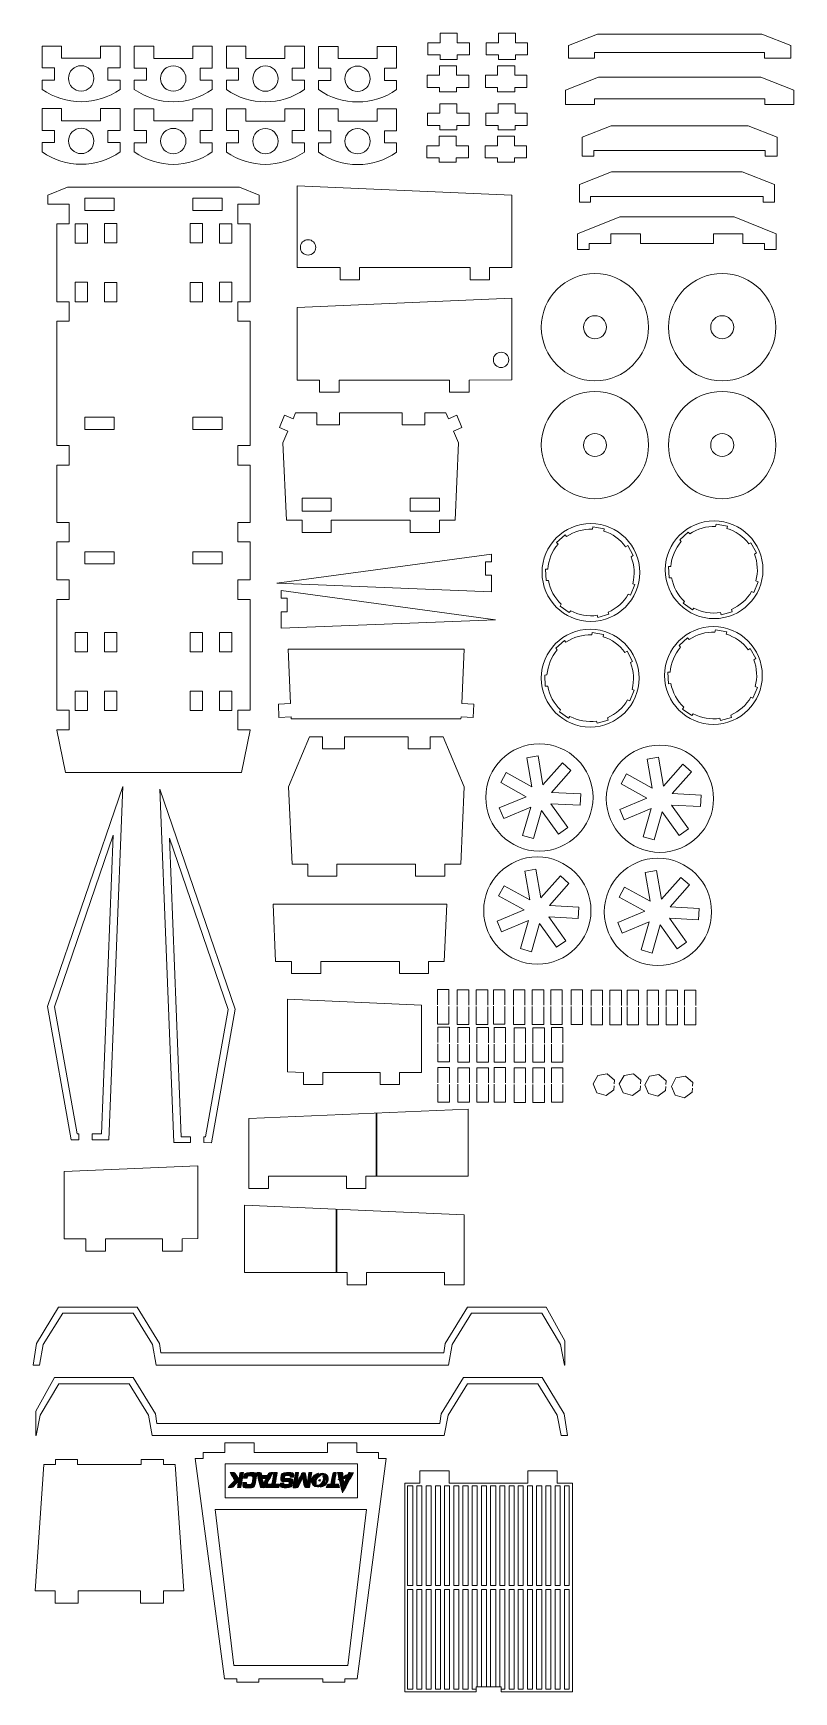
# Model space of a CAD drawing. Header units: inches. Extents: x 0.2 to 8, y -17.2 to -0.2.
import ezdxf

# ---------------------------------------------------------------- set-up
doc = ezdxf.new("R2010")
doc.units = ezdxf.units.IN
doc.header["$MEASUREMENT"] = 0
doc.layers.add('Layer 1', color=7, linetype='Continuous', lineweight=0)

# ---------------------------------------------------------------- blocks, each defined once
blk = doc.blocks.new('Block_0')
at = {"layer": 'Layer 1', "color": 1, "lineweight": 0, "true_color": 0xff0000}
for p, q in [((6.112, -11.05), (6.114, -11.008)), ((6.115, -10.988), (6.117, -10.951))]:
    blk.add_line(p, q, dxfattribs=at)
blk = doc.blocks.new('Block_1')
at = {"layer": 'Layer 1', "color": 1, "lineweight": 0, "true_color": 0xff0000}
for p, q in [((4.307, -10.819), (4.307, -10.976)), ((4.307, -10.99), (4.307, -11.174))]:
    blk.add_line(p, q, dxfattribs=at)
blk = doc.blocks.new('Block_2')
at = {"layer": 'Layer 1', "color": 1, "lineweight": 0, "true_color": 0xff0000}
for p, q in [((4.426, -10.976), (4.426, -10.819)), ((4.426, -11.174), (4.426, -10.993))]:
    blk.add_line(p, q, dxfattribs=at)
blk = doc.blocks.new('Block_3')
at = {"layer": 'Layer 1', "color": 1, "lineweight": 0, "true_color": 0xff0000}
for p, q in [((4.512, -10.822), (4.512, -10.978)), ((4.512, -10.992), (4.512, -11.176))]:
    blk.add_line(p, q, dxfattribs=at)
blk = doc.blocks.new('Block_4')
at = {"layer": 'Layer 1', "color": 1, "lineweight": 0, "true_color": 0xff0000}
for p, q in [((4.63, -10.978), (4.63, -10.822)), ((4.63, -11.176), (4.63, -10.995))]:
    blk.add_line(p, q, dxfattribs=at)
blk = doc.blocks.new('Block_5')
at = {"layer": 'Layer 1', "color": 1, "lineweight": 0, "true_color": 0xff0000}
for p, q in [((4.707, -10.822), (4.707, -10.978)), ((4.707, -10.992), (4.707, -11.176))]:
    blk.add_line(p, q, dxfattribs=at)
blk = doc.blocks.new('Block_6')
at = {"layer": 'Layer 1', "color": 1, "lineweight": 0, "true_color": 0xff0000}
for p, q in [((4.825, -10.978), (4.825, -10.822)), ((4.825, -11.176), (4.825, -10.995))]:
    blk.add_line(p, q, dxfattribs=at)
blk = doc.blocks.new('Block_7')
at = {"layer": 'Layer 1', "color": 1, "lineweight": 0, "true_color": 0xff0000}
for p, q in [((4.882, -10.821), (4.882, -10.977)), ((4.882, -10.991), (4.882, -11.175))]:
    blk.add_line(p, q, dxfattribs=at)
blk = doc.blocks.new('Block_8')
at = {"layer": 'Layer 1', "color": 1, "lineweight": 0, "true_color": 0xff0000}
for p, q in [((5, -10.977), (5, -10.821)), ((5, -11.175), (5, -10.994))]:
    blk.add_line(p, q, dxfattribs=at)
blk = doc.blocks.new('Block_9')
at = {"layer": 'Layer 1', "color": 1, "lineweight": 0, "true_color": 0xff0000}
for p, q in [((5.087, -10.823), (5.087, -10.98)), ((5.087, -10.993), (5.087, -11.178))]:
    blk.add_line(p, q, dxfattribs=at)
blk = doc.blocks.new('Block_10')
at = {"layer": 'Layer 1', "color": 1, "lineweight": 0, "true_color": 0xff0000}
for p, q in [((5.205, -10.98), (5.205, -10.823)), ((5.205, -11.178), (5.205, -10.996))]:
    blk.add_line(p, q, dxfattribs=at)
blk = doc.blocks.new('Block_11')
at = {"layer": 'Layer 1', "color": 1, "lineweight": 0, "true_color": 0xff0000}
for p, q in [((5.281, -10.823), (5.281, -10.98)), ((5.281, -10.993), (5.281, -11.178))]:
    blk.add_line(p, q, dxfattribs=at)
blk = doc.blocks.new('Block_12')
at = {"layer": 'Layer 1', "color": 1, "lineweight": 0, "true_color": 0xff0000}
for p, q in [((5.399, -10.98), (5.399, -10.823)), ((5.399, -11.178), (5.399, -10.996))]:
    blk.add_line(p, q, dxfattribs=at)
blk = doc.blocks.new('Block_13')
at = {"layer": 'Layer 1', "color": 1, "lineweight": 0, "true_color": 0xff0000}
for p, q in [((5.471, -10.822), (5.471, -10.978)), ((5.471, -10.992), (5.471, -11.176))]:
    blk.add_line(p, q, dxfattribs=at)
blk = doc.blocks.new('Block_14')
at = {"layer": 'Layer 1', "color": 1, "lineweight": 0, "true_color": 0xff0000}
for p, q in [((5.589, -10.978), (5.589, -10.822)), ((5.589, -11.176), (5.589, -10.995))]:
    blk.add_line(p, q, dxfattribs=at)
blk = doc.blocks.new('Block_15')
at = {"layer": 'Layer 1', "color": 1, "lineweight": 0, "true_color": 0xff0000}
for p, q in [((0.447, -0.351), (0.247, -0.351)), ((0.247, -0.351), (0.247, -0.574)), ((0.447, -0.476), (0.447, -0.351)), ((0.847, -0.476), (0.447, -0.476)), ((0.847, -0.351), (0.847, -0.476)), ((1.047, -0.351), (0.847, -0.351)), ((1.047, -0.574), (1.047, -0.351)), ((0.247, -0.574), (0.372, -0.574)), ((0.372, -0.574), (0.372, -0.699)), ((0.922, -0.574), (1.047, -0.574)), ((0.922, -0.699), (0.922, -0.574)), ((0.247, -0.699), (0.247, -0.794)), ((0.372, -0.699), (0.247, -0.699)), ((1.047, -0.699), (0.922, -0.699))]:
    blk.add_line(p, q, dxfattribs=at)
blk.add_open_spline([(0.247, -0.794), (0.487, -0.963), (0.807, -0.963), (1.047, -0.794)], degree=3, dxfattribs=at)
blk = doc.blocks.new('Block_16')
at = {"layer": 'Layer 1', "color": 1, "lineweight": 0, "true_color": 0xff0000}
for p, q in [((1.392, -0.352), (1.192, -0.352)), ((1.192, -0.352), (1.192, -0.576)), ((1.392, -0.477), (1.392, -0.352)), ((1.792, -0.477), (1.392, -0.477)), ((1.792, -0.352), (1.792, -0.477)), ((1.992, -0.352), (1.792, -0.352)), ((1.992, -0.576), (1.992, -0.352)), ((1.192, -0.576), (1.317, -0.576)), ((1.317, -0.576), (1.317, -0.701)), ((1.867, -0.576), (1.992, -0.576)), ((1.867, -0.701), (1.867, -0.576)), ((1.192, -0.701), (1.192, -0.795)), ((1.317, -0.701), (1.192, -0.701)), ((1.992, -0.701), (1.867, -0.701))]:
    blk.add_line(p, q, dxfattribs=at)
blk.add_open_spline([(1.192, -0.795), (1.432, -0.964), (1.752, -0.964), (1.992, -0.795)], degree=3, dxfattribs=at)
blk = doc.blocks.new('Block_17')
at = {"layer": 'Layer 1', "color": 1, "lineweight": 0, "true_color": 0xff0000}
for p, q in [((2.337, -0.353), (2.137, -0.353)), ((2.137, -0.353), (2.137, -0.576)), ((2.337, -0.478), (2.337, -0.353)), ((2.737, -0.478), (2.337, -0.478)), ((2.737, -0.353), (2.737, -0.478)), ((2.937, -0.353), (2.737, -0.353)), ((2.937, -0.576), (2.937, -0.353)), ((2.137, -0.576), (2.262, -0.576)), ((2.262, -0.576), (2.262, -0.701)), ((2.812, -0.576), (2.937, -0.576)), ((2.812, -0.701), (2.812, -0.576)), ((2.137, -0.701), (2.137, -0.796)), ((2.262, -0.701), (2.137, -0.701)), ((2.937, -0.701), (2.812, -0.701))]:
    blk.add_line(p, q, dxfattribs=at)
blk.add_open_spline([(2.137, -0.796), (2.377, -0.964), (2.697, -0.964), (2.937, -0.796)], degree=3, dxfattribs=at)
blk = doc.blocks.new('Block_18')
at = {"layer": 'Layer 1', "color": 1, "lineweight": 0, "true_color": 0xff0000}
for p, q in [((3.282, -0.354), (3.082, -0.354)), ((3.082, -0.354), (3.082, -0.578)), ((3.282, -0.479), (3.282, -0.354)), ((3.682, -0.479), (3.282, -0.479)), ((3.682, -0.354), (3.682, -0.479)), ((3.882, -0.354), (3.682, -0.354)), ((3.882, -0.578), (3.882, -0.354)), ((3.082, -0.578), (3.207, -0.578)), ((3.207, -0.578), (3.207, -0.703)), ((3.757, -0.578), (3.882, -0.578)), ((3.757, -0.703), (3.757, -0.578)), ((3.082, -0.703), (3.082, -0.797)), ((3.207, -0.703), (3.082, -0.703)), ((3.882, -0.703), (3.757, -0.703))]:
    blk.add_line(p, q, dxfattribs=at)
blk.add_open_spline([(3.082, -0.797), (3.322, -0.966), (3.642, -0.966), (3.882, -0.797)], degree=3, dxfattribs=at)
blk = doc.blocks.new('Block_19')
at = {"layer": 'Layer 1', "color": 1, "lineweight": 0, "true_color": 0xff0000}
for p, q in [((0.447, -0.992), (0.247, -0.992)), ((0.247, -0.992), (0.247, -1.215)), ((0.447, -1.117), (0.447, -0.992)), ((0.847, -0.992), (0.847, -1.117)), ((1.047, -0.992), (0.847, -0.992)), ((1.047, -1.215), (1.047, -0.992)), ((0.847, -1.117), (0.447, -1.117)), ((0.247, -1.215), (0.372, -1.215)), ((0.247, -1.34), (0.247, -1.435)), ((0.372, -1.34), (0.247, -1.34)), ((0.372, -1.215), (0.372, -1.34)), ((0.922, -1.215), (1.047, -1.215)), ((0.922, -1.34), (0.922, -1.215)), ((1.047, -1.34), (0.922, -1.34))]:
    blk.add_line(p, q, dxfattribs=at)
blk.add_open_spline([(0.247, -1.435), (0.487, -1.604), (0.807, -1.604), (1.047, -1.435)], degree=3, dxfattribs=at)
blk = doc.blocks.new('Block_20')
at = {"layer": 'Layer 1', "color": 1, "lineweight": 0, "true_color": 0xff0000}
for p, q in [((1.392, -0.993), (1.192, -0.993)), ((1.192, -0.993), (1.192, -1.217)), ((1.392, -1.118), (1.392, -0.993)), ((1.792, -0.993), (1.792, -1.118)), ((1.992, -0.993), (1.792, -0.993)), ((1.992, -1.217), (1.992, -0.993)), ((1.792, -1.118), (1.392, -1.118)), ((1.192, -1.217), (1.317, -1.217)), ((1.192, -1.342), (1.192, -1.436)), ((1.317, -1.342), (1.192, -1.342)), ((1.317, -1.217), (1.317, -1.342)), ((1.867, -1.217), (1.992, -1.217)), ((1.867, -1.342), (1.867, -1.217)), ((1.992, -1.342), (1.867, -1.342))]:
    blk.add_line(p, q, dxfattribs=at)
blk.add_open_spline([(1.192, -1.436), (1.432, -1.605), (1.752, -1.605), (1.992, -1.436)], degree=3, dxfattribs=at)
blk = doc.blocks.new('Block_21')
at = {"layer": 'Layer 1', "color": 1, "lineweight": 0, "true_color": 0xff0000}
for p, q in [((2.337, -0.994), (2.137, -0.994)), ((2.137, -0.994), (2.137, -1.217)), ((2.337, -1.119), (2.337, -0.994)), ((2.737, -0.994), (2.737, -1.119)), ((2.937, -0.994), (2.737, -0.994)), ((2.937, -1.217), (2.937, -0.994)), ((2.737, -1.119), (2.337, -1.119)), ((2.137, -1.217), (2.262, -1.217)), ((2.137, -1.342), (2.137, -1.437)), ((2.262, -1.342), (2.137, -1.342)), ((2.262, -1.217), (2.262, -1.342)), ((2.812, -1.217), (2.937, -1.217)), ((2.812, -1.342), (2.812, -1.217)), ((2.937, -1.342), (2.812, -1.342))]:
    blk.add_line(p, q, dxfattribs=at)
blk.add_open_spline([(2.137, -1.437), (2.377, -1.605), (2.697, -1.605), (2.937, -1.437)], degree=3, dxfattribs=at)
blk = doc.blocks.new('Block_22')
at = {"layer": 'Layer 1', "color": 1, "lineweight": 0, "true_color": 0xff0000}
for p, q in [((3.282, -0.995), (3.082, -0.995)), ((3.082, -0.995), (3.082, -1.218)), ((3.282, -1.12), (3.282, -0.995)), ((3.682, -0.995), (3.682, -1.12)), ((3.882, -0.995), (3.682, -0.995)), ((3.882, -1.218), (3.882, -0.995)), ((3.682, -1.12), (3.282, -1.12)), ((3.082, -1.218), (3.207, -1.218)), ((3.082, -1.343), (3.082, -1.438)), ((3.207, -1.343), (3.082, -1.343)), ((3.207, -1.218), (3.207, -1.343)), ((3.757, -1.218), (3.882, -1.218)), ((3.757, -1.343), (3.757, -1.218)), ((3.882, -1.343), (3.757, -1.343))]:
    blk.add_line(p, q, dxfattribs=at)
blk.add_open_spline([(3.082, -1.438), (3.322, -1.607), (3.642, -1.607), (3.882, -1.438)], degree=3, dxfattribs=at)
blk = doc.blocks.new('Block_23')
at = {"layer": 'Layer 1', "color": 1, "lineweight": 0, "true_color": 0xff0000}
for p, q in [((6.381, -11.05), (6.384, -11.008)), ((6.384, -10.988), (6.387, -10.951))]:
    blk.add_line(p, q, dxfattribs=at)
blk = doc.blocks.new('Block_24')
at = {"layer": 'Layer 1', "color": 1, "lineweight": 0, "true_color": 0xff0000}
for p, q in [((6.642, -11.057), (6.644, -11.015)), ((6.645, -10.995), (6.647, -10.958))]:
    blk.add_line(p, q, dxfattribs=at)
blk = doc.blocks.new('Block_25')
at = {"layer": 'Layer 1', "color": 1, "lineweight": 0, "true_color": 0xff0000}
for p, q in [((6.915, -11.074), (6.917, -11.032)), ((6.918, -11.012), (6.92, -10.975))]:
    blk.add_line(p, q, dxfattribs=at)
blk = doc.blocks.new('Block_26')
at = {"layer": 'Layer 1', "color": 1, "lineweight": 0, "true_color": 0xff0000}
for p, q in [((4.307, -10.408), (4.307, -10.565)), ((4.307, -10.579), (4.307, -10.763))]:
    blk.add_line(p, q, dxfattribs=at)
blk = doc.blocks.new('Block_27')
at = {"layer": 'Layer 1', "color": 1, "lineweight": 0, "true_color": 0xff0000}
for p, q in [((4.426, -10.565), (4.426, -10.408)), ((4.426, -10.763), (4.426, -10.582))]:
    blk.add_line(p, q, dxfattribs=at)
blk = doc.blocks.new('Block_28')
at = {"layer": 'Layer 1', "color": 1, "lineweight": 0, "true_color": 0xff0000}
for p, q in [((4.512, -10.411), (4.512, -10.567)), ((4.512, -10.581), (4.512, -10.765))]:
    blk.add_line(p, q, dxfattribs=at)
blk = doc.blocks.new('Block_29')
at = {"layer": 'Layer 1', "color": 1, "lineweight": 0, "true_color": 0xff0000}
for p, q in [((4.63, -10.567), (4.63, -10.411)), ((4.63, -10.765), (4.63, -10.584))]:
    blk.add_line(p, q, dxfattribs=at)
blk = doc.blocks.new('Block_30')
at = {"layer": 'Layer 1', "color": 1, "lineweight": 0, "true_color": 0xff0000}
for p, q in [((4.707, -10.411), (4.707, -10.567)), ((4.707, -10.581), (4.707, -10.765))]:
    blk.add_line(p, q, dxfattribs=at)
blk = doc.blocks.new('Block_31')
at = {"layer": 'Layer 1', "color": 1, "lineweight": 0, "true_color": 0xff0000}
for p, q in [((4.825, -10.567), (4.825, -10.411)), ((4.825, -10.765), (4.825, -10.584))]:
    blk.add_line(p, q, dxfattribs=at)
blk = doc.blocks.new('Block_32')
at = {"layer": 'Layer 1', "color": 1, "lineweight": 0, "true_color": 0xff0000}
for p, q in [((4.882, -10.41), (4.882, -10.566)), ((4.882, -10.58), (4.882, -10.764))]:
    blk.add_line(p, q, dxfattribs=at)
blk = doc.blocks.new('Block_33')
at = {"layer": 'Layer 1', "color": 1, "lineweight": 0, "true_color": 0xff0000}
for p, q in [((5, -10.566), (5, -10.41)), ((5, -10.764), (5, -10.583))]:
    blk.add_line(p, q, dxfattribs=at)
blk = doc.blocks.new('Block_34')
at = {"layer": 'Layer 1', "color": 1, "lineweight": 0, "true_color": 0xff0000}
for p, q in [((5.087, -10.412), (5.087, -10.569)), ((5.087, -10.582), (5.087, -10.767))]:
    blk.add_line(p, q, dxfattribs=at)
blk = doc.blocks.new('Block_35')
at = {"layer": 'Layer 1', "color": 1, "lineweight": 0, "true_color": 0xff0000}
for p, q in [((5.205, -10.569), (5.205, -10.412)), ((5.205, -10.767), (5.205, -10.585))]:
    blk.add_line(p, q, dxfattribs=at)
blk = doc.blocks.new('Block_36')
at = {"layer": 'Layer 1', "color": 1, "lineweight": 0, "true_color": 0xff0000}
for p, q in [((5.281, -10.412), (5.281, -10.569)), ((5.281, -10.582), (5.281, -10.767))]:
    blk.add_line(p, q, dxfattribs=at)
blk = doc.blocks.new('Block_37')
at = {"layer": 'Layer 1', "color": 1, "lineweight": 0, "true_color": 0xff0000}
for p, q in [((5.399, -10.569), (5.399, -10.412)), ((5.399, -10.767), (5.399, -10.585))]:
    blk.add_line(p, q, dxfattribs=at)
blk = doc.blocks.new('Block_38')
at = {"layer": 'Layer 1', "color": 1, "lineweight": 0, "true_color": 0xff0000}
for p, q in [((5.471, -10.411), (5.471, -10.567)), ((5.471, -10.581), (5.471, -10.765))]:
    blk.add_line(p, q, dxfattribs=at)
blk = doc.blocks.new('Block_39')
at = {"layer": 'Layer 1', "color": 1, "lineweight": 0, "true_color": 0xff0000}
for p, q in [((5.589, -10.567), (5.589, -10.411)), ((5.589, -10.765), (5.589, -10.584))]:
    blk.add_line(p, q, dxfattribs=at)
blk = doc.blocks.new('Block_40')
at = {"layer": 'Layer 1', "color": 1, "lineweight": 0, "true_color": 0xff0000}
for p, q in [((4.301, -10.022), (4.301, -10.178)), ((4.301, -10.192), (4.301, -10.376))]:
    blk.add_line(p, q, dxfattribs=at)
blk = doc.blocks.new('Block_41')
at = {"layer": 'Layer 1', "color": 1, "lineweight": 0, "true_color": 0xff0000}
for p, q in [((4.419, -10.178), (4.419, -10.022)), ((4.419, -10.376), (4.419, -10.195))]:
    blk.add_line(p, q, dxfattribs=at)
blk = doc.blocks.new('Block_42')
at = {"layer": 'Layer 1', "color": 1, "lineweight": 0, "true_color": 0xff0000}
for p, q in [((4.505, -10.024), (4.505, -10.18)), ((4.505, -10.194), (4.505, -10.378))]:
    blk.add_line(p, q, dxfattribs=at)
blk = doc.blocks.new('Block_43')
at = {"layer": 'Layer 1', "color": 1, "lineweight": 0, "true_color": 0xff0000}
for p, q in [((4.623, -10.18), (4.623, -10.024)), ((4.623, -10.378), (4.623, -10.197))]:
    blk.add_line(p, q, dxfattribs=at)
blk = doc.blocks.new('Block_44')
at = {"layer": 'Layer 1', "color": 1, "lineweight": 0, "true_color": 0xff0000}
for p, q in [((4.7, -10.024), (4.7, -10.18)), ((4.7, -10.194), (4.7, -10.378))]:
    blk.add_line(p, q, dxfattribs=at)
blk = doc.blocks.new('Block_45')
at = {"layer": 'Layer 1', "color": 1, "lineweight": 0, "true_color": 0xff0000}
for p, q in [((4.818, -10.18), (4.818, -10.024)), ((4.818, -10.378), (4.818, -10.197))]:
    blk.add_line(p, q, dxfattribs=at)
blk = doc.blocks.new('Block_46')
at = {"layer": 'Layer 1', "color": 1, "lineweight": 0, "true_color": 0xff0000}
for p, q in [((4.875, -10.023), (4.875, -10.179)), ((4.875, -10.193), (4.875, -10.377))]:
    blk.add_line(p, q, dxfattribs=at)
blk = doc.blocks.new('Block_47')
at = {"layer": 'Layer 1', "color": 1, "lineweight": 0, "true_color": 0xff0000}
for p, q in [((4.993, -10.179), (4.993, -10.023)), ((4.993, -10.377), (4.993, -10.196))]:
    blk.add_line(p, q, dxfattribs=at)
blk = doc.blocks.new('Block_48')
at = {"layer": 'Layer 1', "color": 1, "lineweight": 0, "true_color": 0xff0000}
for p, q in [((5.08, -10.025), (5.08, -10.182)), ((5.08, -10.196), (5.08, -10.38))]:
    blk.add_line(p, q, dxfattribs=at)
blk = doc.blocks.new('Block_49')
at = {"layer": 'Layer 1', "color": 1, "lineweight": 0, "true_color": 0xff0000}
for p, q in [((5.198, -10.182), (5.198, -10.025)), ((5.198, -10.38), (5.198, -10.199))]:
    blk.add_line(p, q, dxfattribs=at)
blk = doc.blocks.new('Block_50')
at = {"layer": 'Layer 1', "color": 1, "lineweight": 0, "true_color": 0xff0000}
for p, q in [((5.274, -10.025), (5.274, -10.182)), ((5.274, -10.196), (5.274, -10.38))]:
    blk.add_line(p, q, dxfattribs=at)
blk = doc.blocks.new('Block_51')
at = {"layer": 'Layer 1', "color": 1, "lineweight": 0, "true_color": 0xff0000}
for p, q in [((5.392, -10.182), (5.392, -10.025)), ((5.392, -10.38), (5.392, -10.199))]:
    blk.add_line(p, q, dxfattribs=at)
blk = doc.blocks.new('Block_52')
at = {"layer": 'Layer 1', "color": 1, "lineweight": 0, "true_color": 0xff0000}
for p, q in [((5.464, -10.024), (5.464, -10.18)), ((5.464, -10.194), (5.464, -10.378))]:
    blk.add_line(p, q, dxfattribs=at)
blk = doc.blocks.new('Block_53')
at = {"layer": 'Layer 1', "color": 1, "lineweight": 0, "true_color": 0xff0000}
for p, q in [((5.582, -10.18), (5.582, -10.024)), ((5.582, -10.378), (5.582, -10.197))]:
    blk.add_line(p, q, dxfattribs=at)
blk = doc.blocks.new('Block_54')
at = {"layer": 'Layer 1', "color": 1, "lineweight": 0, "true_color": 0xff0000}
for p, q in [((5.672, -10.025), (5.672, -10.182)), ((5.672, -10.196), (5.672, -10.38))]:
    blk.add_line(p, q, dxfattribs=at)
blk = doc.blocks.new('Block_55')
at = {"layer": 'Layer 1', "color": 1, "lineweight": 0, "true_color": 0xff0000}
for p, q in [((5.79, -10.182), (5.79, -10.025)), ((5.79, -10.38), (5.79, -10.199))]:
    blk.add_line(p, q, dxfattribs=at)
blk = doc.blocks.new('Block_56')
at = {"layer": 'Layer 1', "color": 1, "lineweight": 0, "true_color": 0xff0000}
for p, q in [((5.877, -10.028), (5.877, -10.184)), ((5.877, -10.198), (5.877, -10.382))]:
    blk.add_line(p, q, dxfattribs=at)
blk = doc.blocks.new('Block_57')
at = {"layer": 'Layer 1', "color": 1, "lineweight": 0, "true_color": 0xff0000}
for p, q in [((5.995, -10.184), (5.995, -10.028)), ((5.995, -10.382), (5.995, -10.201))]:
    blk.add_line(p, q, dxfattribs=at)
blk = doc.blocks.new('Block_58')
at = {"layer": 'Layer 1', "color": 1, "lineweight": 0, "true_color": 0xff0000}
for p, q in [((6.071, -10.028), (6.071, -10.184)), ((6.071, -10.198), (6.071, -10.382))]:
    blk.add_line(p, q, dxfattribs=at)
blk = doc.blocks.new('Block_59')
at = {"layer": 'Layer 1', "color": 1, "lineweight": 0, "true_color": 0xff0000}
for p, q in [((6.189, -10.184), (6.189, -10.028)), ((6.189, -10.382), (6.189, -10.201))]:
    blk.add_line(p, q, dxfattribs=at)
blk = doc.blocks.new('Block_60')
at = {"layer": 'Layer 1', "color": 1, "lineweight": 0, "true_color": 0xff0000}
for p, q in [((6.247, -10.027), (6.247, -10.183)), ((6.247, -10.197), (6.247, -10.381))]:
    blk.add_line(p, q, dxfattribs=at)
blk = doc.blocks.new('Block_61')
at = {"layer": 'Layer 1', "color": 1, "lineweight": 0, "true_color": 0xff0000}
for p, q in [((6.365, -10.183), (6.365, -10.027)), ((6.365, -10.381), (6.365, -10.2))]:
    blk.add_line(p, q, dxfattribs=at)
blk = doc.blocks.new('Block_62')
at = {"layer": 'Layer 1', "color": 1, "lineweight": 0, "true_color": 0xff0000}
for p, q in [((6.451, -10.029), (6.451, -10.185)), ((6.451, -10.199), (6.451, -10.383))]:
    blk.add_line(p, q, dxfattribs=at)
blk = doc.blocks.new('Block_63')
at = {"layer": 'Layer 1', "color": 1, "lineweight": 0, "true_color": 0xff0000}
for p, q in [((6.569, -10.185), (6.569, -10.029)), ((6.569, -10.383), (6.569, -10.202))]:
    blk.add_line(p, q, dxfattribs=at)
blk = doc.blocks.new('Block_64')
at = {"layer": 'Layer 1', "color": 1, "lineweight": 0, "true_color": 0xff0000}
for p, q in [((6.646, -10.029), (6.646, -10.185)), ((6.646, -10.199), (6.646, -10.383))]:
    blk.add_line(p, q, dxfattribs=at)
blk = doc.blocks.new('Block_65')
at = {"layer": 'Layer 1', "color": 1, "lineweight": 0, "true_color": 0xff0000}
for p, q in [((6.764, -10.185), (6.764, -10.029)), ((6.764, -10.383), (6.764, -10.202))]:
    blk.add_line(p, q, dxfattribs=at)
blk = doc.blocks.new('Block_66')
at = {"layer": 'Layer 1', "color": 1, "lineweight": 0, "true_color": 0xff0000}
for p, q in [((6.835, -10.028), (6.835, -10.184)), ((6.835, -10.198), (6.835, -10.382))]:
    blk.add_line(p, q, dxfattribs=at)
blk = doc.blocks.new('Block_67')
at = {"layer": 'Layer 1', "color": 1, "lineweight": 0, "true_color": 0xff0000}
for p, q in [((6.953, -10.184), (6.953, -10.028)), ((6.953, -10.382), (6.953, -10.201))]:
    blk.add_line(p, q, dxfattribs=at)
blk = doc.blocks.new('Block_69')
at = {"layer": 'Layer 1', "true_color": 0x000000, "transparency": 33554687}
h = blk.add_hatch(color=18, dxfattribs=at)
h.dxf.hatch_style = 2
edge = h.paths.add_edge_path()
edge.add_spline(control_points=[(2.311, -14.971), (2.302, -15.024), (2.294, -15.074), (2.285, -15.125), (2.273, -15.125), (2.263, -15.125), (2.251, -15.125), (2.254, -15.105), (2.257, -15.087), (2.26, -15.068), (2.259, -15.067), (2.258, -15.067), (2.257, -15.066), (2.253, -15.069), (2.249, -15.071), (2.246, -15.075), (2.235, -15.085), (2.224, -15.095), (2.216, -15.107), (2.201, -15.131), (2.18, -15.127), (2.156, -15.125), (2.179, -15.099), (2.201, -15.075), (2.223, -15.051), (2.207, -15.024), (2.191, -14.999), (2.174, -14.971), (2.189, -14.971), (2.203, -14.971), (2.216, -14.972), (2.22, -14.972), (2.224, -14.977), (2.227, -14.981), (2.236, -14.995), (2.244, -15.009), (2.253, -15.024), (2.255, -15.027), (2.259, -15.03), (2.265, -15.037), (2.269, -15.018), (2.272, -15.003), (2.273, -14.988), (2.275, -14.974), (2.281, -14.969), (2.295, -14.971), (2.299, -14.972), (2.304, -14.971), (2.311, -14.971)], knot_values=[0, 0, 0, 0, 1, 1, 1, 2, 2, 2, 3, 3, 3, 4, 4, 4, 5, 5, 5, 6, 6, 6, 7, 7, 7, 8, 8, 8, 9, 9, 9, 10, 10, 10, 11, 11, 11, 12, 12, 12, 13, 13, 13, 14, 14, 14, 15, 15, 15, 16, 16, 16, 16], degree=3, periodic=0)
h = blk.add_hatch(color=18, dxfattribs=at)
h.dxf.hatch_style = 2
edge = h.paths.add_edge_path()
edge.add_spline(control_points=[(2.349, -15.029), (2.336, -15.029), (2.325, -15.029), (2.314, -15.029), (2.313, -15.028), (2.313, -15.028), (2.313, -15.027), (2.32, -14.978), (2.327, -14.971), (2.378, -14.971), (2.391, -14.971), (2.405, -14.971), (2.419, -14.972), (2.439, -14.974), (2.448, -14.986), (2.446, -15.006), (2.442, -15.035), (2.437, -15.065), (2.431, -15.094), (2.427, -15.113), (2.414, -15.125), (2.395, -15.127), (2.373, -15.128), (2.351, -15.128), (2.329, -15.127), (2.309, -15.126), (2.302, -15.116), (2.304, -15.096), (2.304, -15.088), (2.305, -15.081), (2.307, -15.073), (2.318, -15.073), (2.33, -15.073), (2.343, -15.073), (2.339, -15.096), (2.354, -15.094), (2.369, -15.094), (2.392, -15.094), (2.397, -15.09), (2.401, -15.072), (2.404, -15.056), (2.406, -15.041), (2.408, -15.025), (2.41, -15.013), (2.405, -15.007), (2.393, -15.007), (2.387, -15.007), (2.382, -15.007), (2.376, -15.006), (2.36, -15.006), (2.348, -15.01), (2.349, -15.029)], knot_values=[0, 0, 0, 0, 1, 1, 1, 2, 2, 2, 3, 3, 3, 4, 4, 4, 5, 5, 5, 6, 6, 6, 7, 7, 7, 8, 8, 8, 9, 9, 9, 10, 10, 10, 11, 11, 11, 12, 12, 12, 13, 13, 13, 14, 14, 14, 15, 15, 15, 16, 16, 16, 17, 17, 17, 17], degree=3, periodic=0)
h = blk.add_hatch(color=18, dxfattribs=at)
h.dxf.hatch_style = 2
edge = h.paths.add_edge_path()
edge.add_spline(control_points=[(2.505, -15.032), (2.508, -15.049), (2.511, -15.065), (2.515, -15.085), (2.526, -15.066), (2.534, -15.05), (2.544, -15.032), (2.53, -15.032), (2.519, -15.032), (2.505, -15.032)], knot_values=[0, 0, 0, 0, 1, 1, 1, 2, 2, 2, 3, 3, 3, 3], degree=3, periodic=0)
edge = h.paths.add_edge_path()
edge.add_spline(control_points=[(2.617, -14.972), (2.598, -15.005), (2.581, -15.037), (2.563, -15.068), (2.555, -15.083), (2.546, -15.098), (2.538, -15.114), (2.533, -15.123), (2.528, -15.128), (2.517, -15.127), (2.508, -15.126), (2.498, -15.126), (2.488, -15.126), (2.474, -15.075), (2.461, -15.024), (2.448, -14.972), (2.453, -14.972), (2.457, -14.971), (2.461, -14.971), (2.493, -14.971), (2.493, -14.971), (2.501, -15.002), (2.519, -15.002), (2.536, -15.003), (2.554, -15.002), (2.557, -15.002), (2.562, -14.998), (2.563, -14.995), (2.569, -14.972), (2.586, -14.969), (2.606, -14.971), (2.609, -14.972), (2.611, -14.972), (2.617, -14.972)], knot_values=[0, 0, 0, 0, 1, 1, 1, 2, 2, 2, 3, 3, 3, 4, 4, 4, 5, 5, 5, 6, 6, 6, 7, 7, 7, 8, 8, 8, 9, 9, 9, 10, 10, 10, 11, 11, 11, 11], degree=3, periodic=0)
h = blk.add_hatch(color=18, dxfattribs=at)
h.dxf.hatch_style = 2
edge = h.paths.add_edge_path()
edge.add_spline(control_points=[(2.638, -15.091), (2.654, -15.091), (2.667, -15.091), (2.681, -15.091), (2.679, -15.103), (2.678, -15.114), (2.676, -15.125), (2.632, -15.125), (2.588, -15.125), (2.542, -15.125), (2.547, -15.115), (2.55, -15.105), (2.556, -15.096), (2.558, -15.093), (2.565, -15.091), (2.569, -15.091), (2.604, -15.09), (2.604, -15.09), (2.61, -15.055), (2.615, -15.028), (2.619, -15), (2.624, -14.972), (2.635, -14.972), (2.645, -14.972), (2.657, -14.972), (2.651, -15.011), (2.645, -15.05), (2.638, -15.091)], knot_values=[0, 0, 0, 0, 1, 1, 1, 2, 2, 2, 3, 3, 3, 4, 4, 4, 5, 5, 5, 6, 6, 6, 7, 7, 7, 8, 8, 8, 9, 9, 9, 9], degree=3, periodic=0)
h = blk.add_hatch(color=18, dxfattribs=at)
h.dxf.hatch_style = 2
edge = h.paths.add_edge_path()
edge.add_spline(control_points=[(2.79, -15.02), (2.792, -15.005), (2.785, -15.001), (2.773, -15.002), (2.765, -15.003), (2.757, -15.002), (2.749, -15.003), (2.737, -15.003), (2.731, -15.009), (2.731, -15.021), (2.73, -15.029), (2.733, -15.033), (2.742, -15.033), (2.759, -15.033), (2.776, -15.033), (2.794, -15.033), (2.811, -15.033), (2.818, -15.04), (2.818, -15.057), (2.818, -15.063), (2.818, -15.068), (2.817, -15.074), (2.808, -15.122), (2.802, -15.127), (2.752, -15.127), (2.738, -15.127), (2.723, -15.127), (2.708, -15.126), (2.691, -15.124), (2.68, -15.094), (2.691, -15.081), (2.692, -15.079), (2.696, -15.079), (2.699, -15.079), (2.707, -15.078), (2.715, -15.078), (2.725, -15.078), (2.723, -15.094), (2.733, -15.095), (2.744, -15.095), (2.751, -15.095), (2.759, -15.095), (2.767, -15.095), (2.778, -15.094), (2.782, -15.087), (2.782, -15.077), (2.781, -15.067), (2.775, -15.065), (2.766, -15.065), (2.751, -15.065), (2.735, -15.065), (2.72, -15.064), (2.699, -15.063), (2.694, -15.056), (2.694, -15.035), (2.694, -15.032), (2.694, -15.028), (2.695, -15.025), (2.699, -14.981), (2.71, -14.971), (2.754, -14.971), (2.768, -14.971), (2.783, -14.971), (2.798, -14.971), (2.821, -14.972), (2.835, -14.993), (2.825, -15.014), (2.824, -15.017), (2.819, -15.019), (2.815, -15.019), (2.808, -15.02), (2.8, -15.02), (2.79, -15.02)], knot_values=[0, 0, 0, 0, 1, 1, 1, 2, 2, 2, 3, 3, 3, 4, 4, 4, 5, 5, 5, 6, 6, 6, 7, 7, 7, 8, 8, 8, 9, 9, 9, 10, 10, 10, 11, 11, 11, 12, 12, 12, 13, 13, 13, 14, 14, 14, 15, 15, 15, 16, 16, 16, 17, 17, 17, 18, 18, 18, 19, 19, 19, 20, 20, 20, 21, 21, 21, 22, 22, 22, 23, 23, 23, 24, 24, 24, 24], degree=3, periodic=0)
h = blk.add_hatch(color=18, dxfattribs=at)
h.dxf.hatch_style = 2
edge = h.paths.add_edge_path()
edge.add_spline(control_points=[(2.918, -15.031), (2.904, -15.059), (2.89, -15.086), (2.876, -15.114), (2.872, -15.125), (2.865, -15.128), (2.854, -15.127), (2.844, -15.126), (2.833, -15.127), (2.82, -15.127), (2.828, -15.075), (2.837, -15.024), (2.845, -14.972), (2.856, -14.972), (2.865, -14.972), (2.877, -14.972), (2.872, -15.004), (2.867, -15.035), (2.862, -15.066), (2.863, -15.066), (2.863, -15.067), (2.864, -15.067), (2.871, -15.054), (2.878, -15.04), (2.886, -15.027), (2.891, -15.017), (2.898, -15.007), (2.902, -14.996), (2.909, -14.975), (2.922, -14.967), (2.946, -14.975), (2.952, -15.005), (2.958, -15.037), (2.964, -15.069), (2.965, -15.069), (2.966, -15.069), (2.967, -15.069), (2.972, -15.037), (2.977, -15.005), (2.983, -14.972), (2.993, -14.972), (3.003, -14.972), (3.014, -14.972), (3.006, -15.024), (2.997, -15.074), (2.989, -15.126), (2.974, -15.126), (2.961, -15.127), (2.947, -15.126), (2.943, -15.125), (2.938, -15.119), (2.937, -15.114), (2.931, -15.087), (2.926, -15.059), (2.921, -15.032), (2.92, -15.032), (2.919, -15.031), (2.918, -15.031)], knot_values=[0, 0, 0, 0, 1, 1, 1, 2, 2, 2, 3, 3, 3, 4, 4, 4, 5, 5, 5, 6, 6, 6, 7, 7, 7, 8, 8, 8, 9, 9, 9, 10, 10, 10, 11, 11, 11, 12, 12, 12, 13, 13, 13, 14, 14, 14, 15, 15, 15, 16, 16, 16, 17, 17, 17, 18, 18, 18, 19, 19, 19, 19], degree=3, periodic=0)
h = blk.add_hatch(color=18, dxfattribs=at)
h.dxf.hatch_style = 2
edge = h.paths.add_edge_path()
edge.add_spline(control_points=[(3.083, -14.978), (3.072, -14.987), (3.058, -14.995), (3.048, -15.006), (3.027, -15.028), (3.024, -15.059), (3.038, -15.081), (3.05, -15.099), (3.07, -15.105), (3.09, -15.096), (3.124, -15.08), (3.141, -15.042), (3.127, -15.007), (3.144, -15.015), (3.152, -15.028), (3.15, -15.046), (3.147, -15.085), (3.111, -15.119), (3.071, -15.119), (3.031, -15.119), (3.002, -15.085), (3.01, -15.045), (3.017, -15.012), (3.053, -14.979), (3.083, -14.978)], knot_values=[0, 0, 0, 0, 1, 1, 1, 2, 2, 2, 3, 3, 3, 4, 4, 4, 5, 5, 5, 6, 6, 6, 7, 7, 7, 8, 8, 8, 8], degree=3, periodic=0)
h = blk.add_hatch(color=18, dxfattribs=at)
h.dxf.hatch_style = 2
edge = h.paths.add_edge_path()
edge.add_spline(control_points=[(3.102, -15.121), (3.115, -15.111), (3.131, -15.102), (3.143, -15.089), (3.164, -15.069), (3.165, -15.038), (3.151, -15.015), (3.139, -14.997), (3.12, -14.991), (3.102, -15.001), (3.08, -15.013), (3.065, -15.031), (3.058, -15.054), (3.055, -15.064), (3.058, -15.076), (3.058, -15.087), (3.047, -15.083), (3.041, -15.072), (3.04, -15.058), (3.037, -15.012), (3.09, -14.969), (3.135, -14.98), (3.173, -14.99), (3.192, -15.028), (3.177, -15.065), (3.164, -15.095), (3.133, -15.118), (3.102, -15.121)], knot_values=[0, 0, 0, 0, 1, 1, 1, 2, 2, 2, 3, 3, 3, 4, 4, 4, 5, 5, 5, 6, 6, 6, 7, 7, 7, 8, 8, 8, 9, 9, 9, 9], degree=3, periodic=0)
h = blk.add_hatch(color=18, dxfattribs=at)
h.dxf.hatch_style = 2
edge = h.paths.add_edge_path()
edge.add_spline(control_points=[(3.083, -15.05), (3.089, -15.046), (3.092, -15.042), (3.095, -15.043), (3.098, -15.043), (3.103, -15.048), (3.102, -15.051), (3.102, -15.054), (3.097, -15.059), (3.094, -15.059), (3.091, -15.059), (3.088, -15.054), (3.083, -15.05)], knot_values=[0, 0, 0, 0, 1, 1, 1, 2, 2, 2, 3, 3, 3, 4, 4, 4, 4], degree=3, periodic=0)
h = blk.add_hatch(color=18, dxfattribs=at)
h.dxf.hatch_style = 2
edge = h.paths.add_edge_path()
edge.add_spline(control_points=[(3.16, -15.124), (3.164, -15.114), (3.167, -15.103), (3.173, -15.095), (3.177, -15.091), (3.187, -15.09), (3.194, -15.091), (3.206, -15.092), (3.211, -15.087), (3.213, -15.074), (3.217, -15.043), (3.222, -15.012), (3.228, -14.981), (3.229, -14.977), (3.234, -14.972), (3.238, -14.971), (3.245, -14.97), (3.253, -14.971), (3.263, -14.971), (3.256, -15.011), (3.25, -15.049), (3.244, -15.09), (3.259, -15.09), (3.273, -15.09), (3.287, -15.09), (3.291, -15.102), (3.294, -15.112), (3.297, -15.124), (3.251, -15.124), (3.206, -15.124), (3.16, -15.124)], knot_values=[0, 0, 0, 0, 1, 1, 1, 2, 2, 2, 3, 3, 3, 4, 4, 4, 5, 5, 5, 6, 6, 6, 7, 7, 7, 8, 8, 8, 9, 9, 9, 10, 10, 10, 10], degree=3, periodic=0)
h = blk.add_hatch(color=18, dxfattribs=at)
h.dxf.hatch_style = 2
edge = h.paths.add_edge_path()
edge.add_spline(control_points=[(3.331, -15.015), (3.322, -15.019), (3.313, -15.024), (3.303, -15.029), (3.294, -15.032), (3.29, -15.03), (3.288, -15.019), (3.285, -15.004), (3.281, -14.989), (3.276, -14.972), (3.294, -14.972), (3.31, -14.972), (3.329, -14.972), (3.33, -14.987), (3.33, -15.001), (3.331, -15.015)], knot_values=[0, 0, 0, 0, 1, 1, 1, 2, 2, 2, 3, 3, 3, 4, 4, 4, 5, 5, 5, 5], degree=3, periodic=0)
h = blk.add_hatch(color=18, dxfattribs=at)
h.dxf.hatch_style = 2
edge = h.paths.add_edge_path()
edge.add_spline(control_points=[(3.402, -15.021), (3.397, -15.022), (3.392, -15.023), (3.387, -15.024), (3.365, -15.029), (3.344, -15.034), (3.322, -15.039), (3.318, -15.039), (3.313, -15.039), (3.309, -15.04), (3.301, -15.041), (3.292, -15.042), (3.284, -15.043), (3.284, -15.042), (3.284, -15.041), (3.283, -15.041), (3.29, -15.037), (3.297, -15.033), (3.303, -15.029), (3.313, -15.024), (3.322, -15.019), (3.331, -15.015), (3.352, -15.005), (3.373, -14.995), (3.395, -14.985), (3.402, -14.982), (3.41, -14.98), (3.418, -14.978), (3.424, -14.977), (3.431, -14.975), (3.442, -14.974), (3.427, -14.992), (3.428, -15.017), (3.402, -15.021)], knot_values=[0, 0, 0, 0, 1, 1, 1, 2, 2, 2, 3, 3, 3, 4, 4, 4, 5, 5, 5, 6, 6, 6, 7, 7, 7, 8, 8, 8, 9, 9, 9, 10, 10, 10, 11, 11, 11, 11], degree=3, periodic=0)
h = blk.add_hatch(color=18, dxfattribs=at)
h.dxf.hatch_style = 2
edge = h.paths.add_edge_path()
edge.add_spline(control_points=[(3.402, -15.021), (3.406, -15.021), (3.41, -15.021), (3.415, -15.021), (3.386, -15.074), (3.357, -15.126), (3.327, -15.181), (3.316, -15.134), (3.305, -15.091), (3.295, -15.048), (3.3, -15.045), (3.304, -15.042), (3.309, -15.04), (3.313, -15.039), (3.318, -15.039), (3.322, -15.039), (3.327, -15.039), (3.331, -15.039), (3.336, -15.039), (3.338, -15.052), (3.34, -15.064), (3.342, -15.079), (3.358, -15.059), (3.355, -15.027), (3.387, -15.024), (3.392, -15.023), (3.397, -15.022), (3.402, -15.021)], knot_values=[0, 0, 0, 0, 1, 1, 1, 2, 2, 2, 3, 3, 3, 4, 4, 4, 5, 5, 5, 6, 6, 6, 7, 7, 7, 8, 8, 8, 9, 9, 9, 9], degree=3, periodic=0)
h = blk.add_hatch(color=18, dxfattribs=at)
h.dxf.hatch_style = 2
edge = h.paths.add_edge_path()
edge.add_spline(control_points=[(3.418, -14.978), (3.41, -14.98), (3.402, -14.982), (3.395, -14.985), (3.392, -14.985), (3.39, -14.986), (3.387, -14.987), (3.391, -14.969), (3.394, -14.969), (3.424, -14.973), (3.422, -14.975), (3.42, -14.976), (3.418, -14.978)], knot_values=[0, 0, 0, 0, 1, 1, 1, 2, 2, 2, 3, 3, 3, 4, 4, 4, 4], degree=3, periodic=0)
at = {"layer": 'Layer 1'}
for points, knots in [([(3.482, -14.883), (3.482, -14.999), (3.482, -15.115), (3.482, -15.232), (3.03, -15.232), (2.578, -15.232), (2.125, -15.232), (2.125, -15.115), (2.125, -14.999), (2.125, -14.883), (2.578, -14.883), (3.03, -14.883), (3.482, -14.883)], [0, 0, 0, 0, 1, 1, 1, 2, 2, 2, 3, 3, 3, 4, 4, 4, 4]), ([(2.311, -14.971), (2.304, -14.971), (2.299, -14.972), (2.295, -14.971), (2.281, -14.969), (2.275, -14.974), (2.273, -14.988), (2.272, -15.003), (2.269, -15.018), (2.265, -15.037), (2.259, -15.03), (2.255, -15.027), (2.253, -15.024), (2.244, -15.009), (2.236, -14.995), (2.227, -14.981), (2.224, -14.977), (2.22, -14.972), (2.216, -14.972), (2.203, -14.971), (2.189, -14.971), (2.174, -14.971), (2.191, -14.999), (2.207, -15.024), (2.223, -15.051), (2.201, -15.075), (2.179, -15.099), (2.156, -15.125), (2.18, -15.127), (2.201, -15.131), (2.216, -15.107), (2.224, -15.095), (2.235, -15.085), (2.246, -15.075), (2.249, -15.071), (2.253, -15.069), (2.257, -15.066), (2.258, -15.067), (2.259, -15.067), (2.26, -15.068), (2.257, -15.087), (2.254, -15.105), (2.251, -15.125), (2.263, -15.125), (2.273, -15.125), (2.285, -15.125), (2.294, -15.074), (2.302, -15.024), (2.311, -14.971)], [0, 0, 0, 0, 1, 1, 1, 2, 2, 2, 3, 3, 3, 4, 4, 4, 5, 5, 5, 6, 6, 6, 7, 7, 7, 8, 8, 8, 9, 9, 9, 10, 10, 10, 11, 11, 11, 12, 12, 12, 13, 13, 13, 14, 14, 14, 15, 15, 15, 16, 16, 16, 16]), ([(2.311, -14.971), (2.302, -15.024), (2.294, -15.074), (2.285, -15.125), (2.273, -15.125), (2.263, -15.125), (2.251, -15.125), (2.254, -15.105), (2.257, -15.087), (2.26, -15.068), (2.259, -15.067), (2.258, -15.067), (2.257, -15.066), (2.253, -15.069), (2.249, -15.071), (2.246, -15.075), (2.235, -15.085), (2.224, -15.095), (2.216, -15.107), (2.201, -15.131), (2.18, -15.127), (2.156, -15.125), (2.179, -15.099), (2.201, -15.075), (2.223, -15.051), (2.207, -15.024), (2.191, -14.999), (2.174, -14.971), (2.189, -14.971), (2.203, -14.971), (2.216, -14.972), (2.22, -14.972), (2.224, -14.977), (2.227, -14.981), (2.236, -14.995), (2.244, -15.009), (2.253, -15.024), (2.255, -15.027), (2.259, -15.03), (2.265, -15.037), (2.269, -15.018), (2.272, -15.003), (2.273, -14.988), (2.275, -14.974), (2.281, -14.969), (2.295, -14.971), (2.299, -14.972), (2.304, -14.971), (2.311, -14.971)], [0, 0, 0, 0, 1, 1, 1, 2, 2, 2, 3, 3, 3, 4, 4, 4, 5, 5, 5, 6, 6, 6, 7, 7, 7, 8, 8, 8, 9, 9, 9, 10, 10, 10, 11, 11, 11, 12, 12, 12, 13, 13, 13, 14, 14, 14, 15, 15, 15, 16, 16, 16, 16]), ([(2.349, -15.029), (2.348, -15.01), (2.36, -15.006), (2.376, -15.006), (2.382, -15.007), (2.387, -15.007), (2.393, -15.007), (2.405, -15.007), (2.41, -15.013), (2.408, -15.025), (2.406, -15.041), (2.404, -15.056), (2.401, -15.072), (2.397, -15.09), (2.392, -15.094), (2.369, -15.094), (2.354, -15.094), (2.339, -15.096), (2.343, -15.073), (2.33, -15.073), (2.318, -15.073), (2.307, -15.073), (2.305, -15.081), (2.304, -15.088), (2.304, -15.096), (2.302, -15.116), (2.309, -15.126), (2.329, -15.127), (2.351, -15.128), (2.373, -15.128), (2.395, -15.127), (2.414, -15.125), (2.427, -15.113), (2.431, -15.094), (2.437, -15.065), (2.442, -15.035), (2.446, -15.006), (2.448, -14.986), (2.439, -14.974), (2.419, -14.972), (2.405, -14.971), (2.391, -14.971), (2.378, -14.971), (2.327, -14.971), (2.32, -14.978), (2.313, -15.027), (2.313, -15.028), (2.313, -15.028), (2.314, -15.029), (2.325, -15.029), (2.336, -15.029), (2.349, -15.029)], [0, 0, 0, 0, 1, 1, 1, 2, 2, 2, 3, 3, 3, 4, 4, 4, 5, 5, 5, 6, 6, 6, 7, 7, 7, 8, 8, 8, 9, 9, 9, 10, 10, 10, 11, 11, 11, 12, 12, 12, 13, 13, 13, 14, 14, 14, 15, 15, 15, 16, 16, 16, 17, 17, 17, 17]), ([(2.349, -15.029), (2.336, -15.029), (2.325, -15.029), (2.314, -15.029), (2.313, -15.028), (2.313, -15.028), (2.313, -15.027), (2.32, -14.978), (2.327, -14.971), (2.378, -14.971), (2.391, -14.971), (2.405, -14.971), (2.419, -14.972), (2.439, -14.974), (2.448, -14.986), (2.446, -15.006), (2.442, -15.035), (2.437, -15.065), (2.431, -15.094), (2.427, -15.113), (2.414, -15.125), (2.395, -15.127), (2.373, -15.128), (2.351, -15.128), (2.329, -15.127), (2.309, -15.126), (2.302, -15.116), (2.304, -15.096), (2.304, -15.088), (2.305, -15.081), (2.307, -15.073), (2.318, -15.073), (2.33, -15.073), (2.343, -15.073), (2.339, -15.096), (2.354, -15.094), (2.369, -15.094), (2.392, -15.094), (2.397, -15.09), (2.401, -15.072), (2.404, -15.056), (2.406, -15.041), (2.408, -15.025), (2.41, -15.013), (2.405, -15.007), (2.393, -15.007), (2.387, -15.007), (2.382, -15.007), (2.376, -15.006), (2.36, -15.006), (2.348, -15.01), (2.349, -15.029)], [0, 0, 0, 0, 1, 1, 1, 2, 2, 2, 3, 3, 3, 4, 4, 4, 5, 5, 5, 6, 6, 6, 7, 7, 7, 8, 8, 8, 9, 9, 9, 10, 10, 10, 11, 11, 11, 12, 12, 12, 13, 13, 13, 14, 14, 14, 15, 15, 15, 16, 16, 16, 17, 17, 17, 17]), ([(2.617, -14.972), (2.611, -14.972), (2.609, -14.972), (2.606, -14.971), (2.586, -14.969), (2.569, -14.972), (2.563, -14.995), (2.562, -14.998), (2.557, -15.002), (2.554, -15.002), (2.536, -15.003), (2.519, -15.002), (2.501, -15.002), (2.493, -14.971), (2.493, -14.971), (2.461, -14.971), (2.457, -14.971), (2.453, -14.972), (2.448, -14.972), (2.461, -15.024), (2.474, -15.075), (2.488, -15.126), (2.498, -15.126), (2.508, -15.126), (2.517, -15.127), (2.528, -15.128), (2.533, -15.123), (2.538, -15.114), (2.546, -15.098), (2.555, -15.083), (2.563, -15.068), (2.581, -15.037), (2.598, -15.005), (2.617, -14.972)], [0, 0, 0, 0, 1, 1, 1, 2, 2, 2, 3, 3, 3, 4, 4, 4, 5, 5, 5, 6, 6, 6, 7, 7, 7, 8, 8, 8, 9, 9, 9, 10, 10, 10, 11, 11, 11, 11]), ([(2.617, -14.972), (2.598, -15.005), (2.581, -15.037), (2.563, -15.068), (2.555, -15.083), (2.546, -15.098), (2.538, -15.114), (2.533, -15.123), (2.528, -15.128), (2.517, -15.127), (2.508, -15.126), (2.498, -15.126), (2.488, -15.126), (2.474, -15.075), (2.461, -15.024), (2.448, -14.972), (2.453, -14.972), (2.457, -14.971), (2.461, -14.971), (2.493, -14.971), (2.493, -14.971), (2.501, -15.002), (2.519, -15.002), (2.536, -15.003), (2.554, -15.002), (2.557, -15.002), (2.562, -14.998), (2.563, -14.995), (2.569, -14.972), (2.586, -14.969), (2.606, -14.971), (2.609, -14.972), (2.611, -14.972), (2.617, -14.972)], [0, 0, 0, 0, 1, 1, 1, 2, 2, 2, 3, 3, 3, 4, 4, 4, 5, 5, 5, 6, 6, 6, 7, 7, 7, 8, 8, 8, 9, 9, 9, 10, 10, 10, 11, 11, 11, 11]), ([(2.505, -15.032), (2.508, -15.049), (2.511, -15.065), (2.515, -15.085), (2.526, -15.066), (2.534, -15.05), (2.544, -15.032), (2.53, -15.032), (2.519, -15.032), (2.505, -15.032)], [0, 0, 0, 0, 1, 1, 1, 2, 2, 2, 3, 3, 3, 3]), ([(2.505, -15.032), (2.519, -15.032), (2.53, -15.032), (2.544, -15.032), (2.534, -15.05), (2.526, -15.066), (2.515, -15.085), (2.511, -15.065), (2.508, -15.049), (2.505, -15.032)], [0, 0, 0, 0, 1, 1, 1, 2, 2, 2, 3, 3, 3, 3]), ([(2.638, -15.091), (2.645, -15.05), (2.651, -15.011), (2.657, -14.972), (2.645, -14.972), (2.635, -14.972), (2.624, -14.972), (2.619, -15), (2.615, -15.028), (2.61, -15.055), (2.604, -15.09), (2.604, -15.09), (2.569, -15.091), (2.565, -15.091), (2.558, -15.093), (2.556, -15.096), (2.55, -15.105), (2.547, -15.115), (2.542, -15.125), (2.588, -15.125), (2.632, -15.125), (2.676, -15.125), (2.678, -15.114), (2.679, -15.103), (2.681, -15.091), (2.667, -15.091), (2.654, -15.091), (2.638, -15.091)], [0, 0, 0, 0, 1, 1, 1, 2, 2, 2, 3, 3, 3, 4, 4, 4, 5, 5, 5, 6, 6, 6, 7, 7, 7, 8, 8, 8, 9, 9, 9, 9]), ([(2.638, -15.091), (2.654, -15.091), (2.667, -15.091), (2.681, -15.091), (2.679, -15.103), (2.678, -15.114), (2.676, -15.125), (2.632, -15.125), (2.588, -15.125), (2.542, -15.125), (2.547, -15.115), (2.55, -15.105), (2.556, -15.096), (2.558, -15.093), (2.565, -15.091), (2.569, -15.091), (2.604, -15.09), (2.604, -15.09), (2.61, -15.055), (2.615, -15.028), (2.619, -15), (2.624, -14.972), (2.635, -14.972), (2.645, -14.972), (2.657, -14.972), (2.651, -15.011), (2.645, -15.05), (2.638, -15.091)], [0, 0, 0, 0, 1, 1, 1, 2, 2, 2, 3, 3, 3, 4, 4, 4, 5, 5, 5, 6, 6, 6, 7, 7, 7, 8, 8, 8, 9, 9, 9, 9]), ([(2.79, -15.02), (2.8, -15.02), (2.808, -15.02), (2.815, -15.019), (2.819, -15.019), (2.824, -15.017), (2.825, -15.014), (2.835, -14.993), (2.821, -14.972), (2.798, -14.971), (2.783, -14.971), (2.768, -14.971), (2.754, -14.971), (2.71, -14.971), (2.699, -14.981), (2.695, -15.025), (2.694, -15.028), (2.694, -15.032), (2.694, -15.035), (2.694, -15.056), (2.699, -15.063), (2.72, -15.064), (2.735, -15.065), (2.751, -15.065), (2.766, -15.065), (2.775, -15.065), (2.781, -15.067), (2.782, -15.077), (2.782, -15.087), (2.778, -15.094), (2.767, -15.095), (2.759, -15.095), (2.751, -15.095), (2.744, -15.095), (2.733, -15.095), (2.723, -15.094), (2.725, -15.078), (2.715, -15.078), (2.707, -15.078), (2.699, -15.079), (2.696, -15.079), (2.692, -15.079), (2.691, -15.081), (2.68, -15.094), (2.691, -15.124), (2.708, -15.126), (2.723, -15.127), (2.738, -15.127), (2.752, -15.127), (2.802, -15.127), (2.808, -15.122), (2.817, -15.074), (2.818, -15.068), (2.818, -15.063), (2.818, -15.057), (2.818, -15.04), (2.811, -15.033), (2.794, -15.033), (2.776, -15.033), (2.759, -15.033), (2.742, -15.033), (2.733, -15.033), (2.73, -15.029), (2.731, -15.021), (2.731, -15.009), (2.737, -15.003), (2.749, -15.003), (2.757, -15.002), (2.765, -15.003), (2.773, -15.002), (2.785, -15.001), (2.792, -15.005), (2.79, -15.02)], [0, 0, 0, 0, 1, 1, 1, 2, 2, 2, 3, 3, 3, 4, 4, 4, 5, 5, 5, 6, 6, 6, 7, 7, 7, 8, 8, 8, 9, 9, 9, 10, 10, 10, 11, 11, 11, 12, 12, 12, 13, 13, 13, 14, 14, 14, 15, 15, 15, 16, 16, 16, 17, 17, 17, 18, 18, 18, 19, 19, 19, 20, 20, 20, 21, 21, 21, 22, 22, 22, 23, 23, 23, 24, 24, 24, 24]), ([(2.79, -15.02), (2.792, -15.005), (2.785, -15.001), (2.773, -15.002), (2.765, -15.003), (2.757, -15.002), (2.749, -15.003), (2.737, -15.003), (2.731, -15.009), (2.731, -15.021), (2.73, -15.029), (2.733, -15.033), (2.742, -15.033), (2.759, -15.033), (2.776, -15.033), (2.794, -15.033), (2.811, -15.033), (2.818, -15.04), (2.818, -15.057), (2.818, -15.063), (2.818, -15.068), (2.817, -15.074), (2.808, -15.122), (2.802, -15.127), (2.752, -15.127), (2.738, -15.127), (2.723, -15.127), (2.708, -15.126), (2.691, -15.124), (2.68, -15.094), (2.691, -15.081), (2.692, -15.079), (2.696, -15.079), (2.699, -15.079), (2.707, -15.078), (2.715, -15.078), (2.725, -15.078), (2.723, -15.094), (2.733, -15.095), (2.744, -15.095), (2.751, -15.095), (2.759, -15.095), (2.767, -15.095), (2.778, -15.094), (2.782, -15.087), (2.782, -15.077), (2.781, -15.067), (2.775, -15.065), (2.766, -15.065), (2.751, -15.065), (2.735, -15.065), (2.72, -15.064), (2.699, -15.063), (2.694, -15.056), (2.694, -15.035), (2.694, -15.032), (2.694, -15.028), (2.695, -15.025), (2.699, -14.981), (2.71, -14.971), (2.754, -14.971), (2.768, -14.971), (2.783, -14.971), (2.798, -14.971), (2.821, -14.972), (2.835, -14.993), (2.825, -15.014), (2.824, -15.017), (2.819, -15.019), (2.815, -15.019), (2.808, -15.02), (2.8, -15.02), (2.79, -15.02)], [0, 0, 0, 0, 1, 1, 1, 2, 2, 2, 3, 3, 3, 4, 4, 4, 5, 5, 5, 6, 6, 6, 7, 7, 7, 8, 8, 8, 9, 9, 9, 10, 10, 10, 11, 11, 11, 12, 12, 12, 13, 13, 13, 14, 14, 14, 15, 15, 15, 16, 16, 16, 17, 17, 17, 18, 18, 18, 19, 19, 19, 20, 20, 20, 21, 21, 21, 22, 22, 22, 23, 23, 23, 24, 24, 24, 24]), ([(2.918, -15.031), (2.919, -15.031), (2.92, -15.032), (2.921, -15.032), (2.926, -15.059), (2.931, -15.087), (2.937, -15.114), (2.938, -15.119), (2.943, -15.125), (2.947, -15.126), (2.961, -15.127), (2.974, -15.126), (2.989, -15.126), (2.997, -15.074), (3.006, -15.024), (3.014, -14.972), (3.003, -14.972), (2.993, -14.972), (2.983, -14.972), (2.977, -15.005), (2.972, -15.037), (2.967, -15.069), (2.966, -15.069), (2.965, -15.069), (2.964, -15.069), (2.958, -15.037), (2.952, -15.005), (2.946, -14.975), (2.922, -14.967), (2.909, -14.975), (2.902, -14.996), (2.898, -15.007), (2.891, -15.017), (2.886, -15.027), (2.878, -15.04), (2.871, -15.054), (2.864, -15.067), (2.863, -15.067), (2.863, -15.066), (2.862, -15.066), (2.867, -15.035), (2.872, -15.004), (2.877, -14.972), (2.865, -14.972), (2.856, -14.972), (2.845, -14.972), (2.837, -15.024), (2.828, -15.075), (2.82, -15.127), (2.833, -15.127), (2.844, -15.126), (2.854, -15.127), (2.865, -15.128), (2.872, -15.125), (2.876, -15.114), (2.89, -15.086), (2.904, -15.059), (2.918, -15.031)], [0, 0, 0, 0, 1, 1, 1, 2, 2, 2, 3, 3, 3, 4, 4, 4, 5, 5, 5, 6, 6, 6, 7, 7, 7, 8, 8, 8, 9, 9, 9, 10, 10, 10, 11, 11, 11, 12, 12, 12, 13, 13, 13, 14, 14, 14, 15, 15, 15, 16, 16, 16, 17, 17, 17, 18, 18, 18, 19, 19, 19, 19]), ([(2.918, -15.031), (2.904, -15.059), (2.89, -15.086), (2.876, -15.114), (2.872, -15.125), (2.865, -15.128), (2.854, -15.127), (2.844, -15.126), (2.833, -15.127), (2.82, -15.127), (2.828, -15.075), (2.837, -15.024), (2.845, -14.972), (2.856, -14.972), (2.865, -14.972), (2.877, -14.972), (2.872, -15.004), (2.867, -15.035), (2.862, -15.066), (2.863, -15.066), (2.863, -15.067), (2.864, -15.067), (2.871, -15.054), (2.878, -15.04), (2.886, -15.027), (2.891, -15.017), (2.898, -15.007), (2.902, -14.996), (2.909, -14.975), (2.922, -14.967), (2.946, -14.975), (2.952, -15.005), (2.958, -15.037), (2.964, -15.069), (2.965, -15.069), (2.966, -15.069), (2.967, -15.069), (2.972, -15.037), (2.977, -15.005), (2.983, -14.972), (2.993, -14.972), (3.003, -14.972), (3.014, -14.972), (3.006, -15.024), (2.997, -15.074), (2.989, -15.126), (2.974, -15.126), (2.961, -15.127), (2.947, -15.126), (2.943, -15.125), (2.938, -15.119), (2.937, -15.114), (2.931, -15.087), (2.926, -15.059), (2.921, -15.032), (2.92, -15.032), (2.919, -15.031), (2.918, -15.031)], [0, 0, 0, 0, 1, 1, 1, 2, 2, 2, 3, 3, 3, 4, 4, 4, 5, 5, 5, 6, 6, 6, 7, 7, 7, 8, 8, 8, 9, 9, 9, 10, 10, 10, 11, 11, 11, 12, 12, 12, 13, 13, 13, 14, 14, 14, 15, 15, 15, 16, 16, 16, 17, 17, 17, 18, 18, 18, 19, 19, 19, 19]), ([(3.083, -14.978), (3.053, -14.979), (3.017, -15.012), (3.01, -15.045), (3.002, -15.085), (3.031, -15.119), (3.071, -15.119), (3.111, -15.119), (3.147, -15.085), (3.15, -15.046), (3.152, -15.028), (3.144, -15.015), (3.127, -15.007), (3.141, -15.042), (3.124, -15.08), (3.09, -15.096), (3.07, -15.105), (3.05, -15.099), (3.038, -15.081), (3.024, -15.059), (3.027, -15.028), (3.048, -15.006), (3.058, -14.995), (3.072, -14.987), (3.083, -14.978)], [0, 0, 0, 0, 1, 1, 1, 2, 2, 2, 3, 3, 3, 4, 4, 4, 5, 5, 5, 6, 6, 6, 7, 7, 7, 8, 8, 8, 8]), ([(3.083, -14.978), (3.072, -14.987), (3.058, -14.995), (3.048, -15.006), (3.027, -15.028), (3.024, -15.059), (3.038, -15.081), (3.05, -15.099), (3.07, -15.105), (3.09, -15.096), (3.124, -15.08), (3.141, -15.042), (3.127, -15.007), (3.144, -15.015), (3.152, -15.028), (3.15, -15.046), (3.147, -15.085), (3.111, -15.119), (3.071, -15.119), (3.031, -15.119), (3.002, -15.085), (3.01, -15.045), (3.017, -15.012), (3.053, -14.979), (3.083, -14.978)], [0, 0, 0, 0, 1, 1, 1, 2, 2, 2, 3, 3, 3, 4, 4, 4, 5, 5, 5, 6, 6, 6, 7, 7, 7, 8, 8, 8, 8]), ([(3.102, -15.121), (3.133, -15.118), (3.164, -15.095), (3.177, -15.065), (3.192, -15.028), (3.173, -14.99), (3.135, -14.98), (3.09, -14.969), (3.037, -15.012), (3.04, -15.058), (3.041, -15.072), (3.047, -15.083), (3.058, -15.087), (3.058, -15.076), (3.055, -15.064), (3.058, -15.054), (3.065, -15.031), (3.08, -15.013), (3.102, -15.001), (3.12, -14.991), (3.139, -14.997), (3.151, -15.015), (3.165, -15.038), (3.164, -15.069), (3.143, -15.089), (3.131, -15.102), (3.115, -15.111), (3.102, -15.121)], [0, 0, 0, 0, 1, 1, 1, 2, 2, 2, 3, 3, 3, 4, 4, 4, 5, 5, 5, 6, 6, 6, 7, 7, 7, 8, 8, 8, 9, 9, 9, 9]), ([(3.102, -15.121), (3.115, -15.111), (3.131, -15.102), (3.143, -15.089), (3.164, -15.069), (3.165, -15.038), (3.151, -15.015), (3.139, -14.997), (3.12, -14.991), (3.102, -15.001), (3.08, -15.013), (3.065, -15.031), (3.058, -15.054), (3.055, -15.064), (3.058, -15.076), (3.058, -15.087), (3.047, -15.083), (3.041, -15.072), (3.04, -15.058), (3.037, -15.012), (3.09, -14.969), (3.135, -14.98), (3.173, -14.99), (3.192, -15.028), (3.177, -15.065), (3.164, -15.095), (3.133, -15.118), (3.102, -15.121)], [0, 0, 0, 0, 1, 1, 1, 2, 2, 2, 3, 3, 3, 4, 4, 4, 5, 5, 5, 6, 6, 6, 7, 7, 7, 8, 8, 8, 9, 9, 9, 9]), ([(3.083, -15.05), (3.088, -15.054), (3.091, -15.059), (3.094, -15.059), (3.097, -15.059), (3.102, -15.054), (3.102, -15.051), (3.103, -15.048), (3.098, -15.043), (3.095, -15.043), (3.092, -15.042), (3.089, -15.046), (3.083, -15.05)], [0, 0, 0, 0, 1, 1, 1, 2, 2, 2, 3, 3, 3, 4, 4, 4, 4]), ([(3.083, -15.05), (3.089, -15.046), (3.092, -15.042), (3.095, -15.043), (3.098, -15.043), (3.103, -15.048), (3.102, -15.051), (3.102, -15.054), (3.097, -15.059), (3.094, -15.059), (3.091, -15.059), (3.088, -15.054), (3.083, -15.05)], [0, 0, 0, 0, 1, 1, 1, 2, 2, 2, 3, 3, 3, 4, 4, 4, 4]), ([(3.16, -15.124), (3.206, -15.124), (3.251, -15.124), (3.297, -15.124), (3.294, -15.112), (3.291, -15.102), (3.287, -15.09), (3.273, -15.09), (3.259, -15.09), (3.244, -15.09), (3.25, -15.049), (3.256, -15.011), (3.263, -14.971), (3.253, -14.971), (3.245, -14.97), (3.238, -14.971), (3.234, -14.972), (3.229, -14.977), (3.228, -14.981), (3.222, -15.012), (3.217, -15.043), (3.213, -15.074), (3.211, -15.087), (3.206, -15.092), (3.194, -15.091), (3.187, -15.09), (3.177, -15.091), (3.173, -15.095), (3.167, -15.103), (3.164, -15.114), (3.16, -15.124)], [0, 0, 0, 0, 1, 1, 1, 2, 2, 2, 3, 3, 3, 4, 4, 4, 5, 5, 5, 6, 6, 6, 7, 7, 7, 8, 8, 8, 9, 9, 9, 10, 10, 10, 10]), ([(3.16, -15.124), (3.164, -15.114), (3.167, -15.103), (3.173, -15.095), (3.177, -15.091), (3.187, -15.09), (3.194, -15.091), (3.206, -15.092), (3.211, -15.087), (3.213, -15.074), (3.217, -15.043), (3.222, -15.012), (3.228, -14.981), (3.229, -14.977), (3.234, -14.972), (3.238, -14.971), (3.245, -14.97), (3.253, -14.971), (3.263, -14.971), (3.256, -15.011), (3.25, -15.049), (3.244, -15.09), (3.259, -15.09), (3.273, -15.09), (3.287, -15.09), (3.291, -15.102), (3.294, -15.112), (3.297, -15.124), (3.251, -15.124), (3.206, -15.124), (3.16, -15.124)], [0, 0, 0, 0, 1, 1, 1, 2, 2, 2, 3, 3, 3, 4, 4, 4, 5, 5, 5, 6, 6, 6, 7, 7, 7, 8, 8, 8, 9, 9, 9, 10, 10, 10, 10]), ([(3.418, -14.978), (3.42, -14.976), (3.422, -14.975), (3.424, -14.973), (3.394, -14.969), (3.391, -14.969), (3.387, -14.987), (3.39, -14.986), (3.392, -14.985), (3.395, -14.985), (3.373, -14.995), (3.352, -15.005), (3.331, -15.015), (3.33, -15.001), (3.33, -14.987), (3.329, -14.972), (3.31, -14.972), (3.294, -14.972), (3.276, -14.972), (3.281, -14.989), (3.285, -15.004), (3.288, -15.019), (3.29, -15.03), (3.294, -15.032), (3.303, -15.029), (3.297, -15.033), (3.29, -15.037), (3.283, -15.041), (3.284, -15.041), (3.284, -15.042), (3.284, -15.043), (3.292, -15.042), (3.301, -15.041), (3.309, -15.04), (3.304, -15.042), (3.3, -15.045), (3.295, -15.048), (3.305, -15.091), (3.316, -15.134), (3.327, -15.181), (3.357, -15.126), (3.386, -15.074), (3.415, -15.021), (3.41, -15.021), (3.406, -15.021), (3.402, -15.021), (3.428, -15.017), (3.427, -14.992), (3.442, -14.974), (3.431, -14.975), (3.424, -14.977), (3.418, -14.978)], [0, 0, 0, 0, 1, 1, 1, 2, 2, 2, 3, 3, 3, 4, 4, 4, 5, 5, 5, 6, 6, 6, 7, 7, 7, 8, 8, 8, 9, 9, 9, 10, 10, 10, 11, 11, 11, 12, 12, 12, 13, 13, 13, 14, 14, 14, 15, 15, 15, 16, 16, 16, 17, 17, 17, 17]), ([(3.331, -15.015), (3.322, -15.019), (3.313, -15.024), (3.303, -15.029), (3.294, -15.032), (3.29, -15.03), (3.288, -15.019), (3.285, -15.004), (3.281, -14.989), (3.276, -14.972), (3.294, -14.972), (3.31, -14.972), (3.329, -14.972), (3.33, -14.987), (3.33, -15.001), (3.331, -15.015)], [0, 0, 0, 0, 1, 1, 1, 2, 2, 2, 3, 3, 3, 4, 4, 4, 5, 5, 5, 5]), ([(3.402, -15.021), (3.397, -15.022), (3.392, -15.023), (3.387, -15.024), (3.365, -15.029), (3.344, -15.034), (3.322, -15.039), (3.318, -15.039), (3.313, -15.039), (3.309, -15.04), (3.301, -15.041), (3.292, -15.042), (3.284, -15.043), (3.284, -15.042), (3.284, -15.041), (3.283, -15.041), (3.29, -15.037), (3.297, -15.033), (3.303, -15.029), (3.313, -15.024), (3.322, -15.019), (3.331, -15.015), (3.352, -15.005), (3.373, -14.995), (3.395, -14.985), (3.402, -14.982), (3.41, -14.98), (3.418, -14.978), (3.424, -14.977), (3.431, -14.975), (3.442, -14.974), (3.427, -14.992), (3.428, -15.017), (3.402, -15.021)], [0, 0, 0, 0, 1, 1, 1, 2, 2, 2, 3, 3, 3, 4, 4, 4, 5, 5, 5, 6, 6, 6, 7, 7, 7, 8, 8, 8, 9, 9, 9, 10, 10, 10, 11, 11, 11, 11]), ([(3.402, -15.021), (3.406, -15.021), (3.41, -15.021), (3.415, -15.021), (3.386, -15.074), (3.357, -15.126), (3.327, -15.181), (3.316, -15.134), (3.305, -15.091), (3.295, -15.048), (3.3, -15.045), (3.304, -15.042), (3.309, -15.04), (3.313, -15.039), (3.318, -15.039), (3.322, -15.039), (3.327, -15.039), (3.331, -15.039), (3.336, -15.039), (3.338, -15.052), (3.34, -15.064), (3.342, -15.079), (3.358, -15.059), (3.355, -15.027), (3.387, -15.024), (3.392, -15.023), (3.397, -15.022), (3.402, -15.021)], [0, 0, 0, 0, 1, 1, 1, 2, 2, 2, 3, 3, 3, 4, 4, 4, 5, 5, 5, 6, 6, 6, 7, 7, 7, 8, 8, 8, 9, 9, 9, 9]), ([(3.322, -15.039), (3.344, -15.034), (3.365, -15.029), (3.387, -15.024), (3.355, -15.027), (3.358, -15.059), (3.342, -15.079), (3.34, -15.064), (3.338, -15.052), (3.336, -15.039), (3.331, -15.039), (3.327, -15.039), (3.322, -15.039)], [0, 0, 0, 0, 1, 1, 1, 2, 2, 2, 3, 3, 3, 4, 4, 4, 4]), ([(3.418, -14.978), (3.41, -14.98), (3.402, -14.982), (3.395, -14.985), (3.392, -14.985), (3.39, -14.986), (3.387, -14.987), (3.391, -14.969), (3.394, -14.969), (3.424, -14.973), (3.422, -14.975), (3.42, -14.976), (3.418, -14.978)], [0, 0, 0, 0, 1, 1, 1, 2, 2, 2, 3, 3, 3, 4, 4, 4, 4])]:
    blk.add_open_spline(points, degree=3, knots=knots, dxfattribs=at)
blk = doc.blocks.new('Block_68')
at = {"layer": 'Layer 1'}
blk.add_blockref('Block_69', (0, 0), dxfattribs=at)

msp = doc.modelspace()

# ---------------------------------------------------------------- linework, layer by layer
at = {"layer": 'Layer 1', "color": 1, "lineweight": 0, "true_color": 0xff0000}
for p, q in [((4.329, -0.317), (4.204, -0.317)), ((4.204, -0.317), (4.204, -0.442)), ((4.329, -0.218), (4.329, -0.317)), ((4.504, -0.218), (4.329, -0.218)), ((4.504, -0.317), (4.504, -0.218)), ((4.629, -0.317), (4.504, -0.317)), ((4.629, -0.442), (4.629, -0.317)), ((4.926, -0.317), (4.801, -0.317)), ((4.801, -0.317), (4.801, -0.442)), ((4.926, -0.218), (4.926, -0.317)), ((5.101, -0.218), (4.926, -0.218)), ((5.101, -0.317), (5.101, -0.218)), ((5.226, -0.317), (5.101, -0.317)), ((5.226, -0.442), (5.226, -0.317)), ((5.645, -0.345), (5.942, -0.227)), ((7.629, -0.227), (5.942, -0.227)), ((7.927, -0.345), (7.629, -0.227)), ((4.204, -0.442), (4.329, -0.442)), ((4.329, -0.442), (4.329, -0.487)), ((4.329, -0.487), (4.504, -0.487)), ((4.504, -0.442), (4.629, -0.442)), ((4.504, -0.487), (4.504, -0.442)), ((4.801, -0.442), (4.926, -0.442)), ((4.926, -0.442), (4.926, -0.487)), ((4.926, -0.487), (5.101, -0.487)), ((5.101, -0.442), (5.226, -0.442)), ((5.101, -0.487), (5.101, -0.442)), ((5.645, -0.475), (5.645, -0.345)), ((5.914, -0.475), (5.645, -0.475)), ((5.914, -0.415), (7.657, -0.415)), ((5.914, -0.475), (5.914, -0.415)), ((7.657, -0.475), (7.657, -0.415)), ((7.657, -0.475), (7.927, -0.475)), ((7.927, -0.475), (7.927, -0.345)), ((4.322, -0.65), (4.197, -0.65)), ((4.197, -0.65), (4.197, -0.775)), ((4.322, -0.552), (4.322, -0.65)), ((4.497, -0.552), (4.322, -0.552)), ((4.497, -0.65), (4.497, -0.552)), ((4.622, -0.65), (4.497, -0.65)), ((4.622, -0.775), (4.622, -0.65)), ((4.919, -0.65), (4.794, -0.65)), ((4.794, -0.65), (4.794, -0.775)), ((4.919, -0.552), (4.919, -0.65)), ((5.094, -0.552), (4.919, -0.552)), ((5.094, -0.65), (5.094, -0.552)), ((5.219, -0.65), (5.094, -0.65)), ((5.219, -0.775), (5.219, -0.65)), ((5.614, -0.803), (5.955, -0.668)), ((7.617, -0.668), (5.955, -0.668)), ((7.957, -0.803), (7.617, -0.668)), ((1.047, -0.794), (1.047, -0.699)), ((1.992, -0.795), (1.992, -0.701)), ((2.937, -0.796), (2.937, -0.701)), ((3.882, -0.797), (3.882, -0.703)), ((4.197, -0.775), (4.322, -0.775)), ((4.322, -0.775), (4.322, -0.82)), ((4.322, -0.82), (4.497, -0.82)), ((4.497, -0.775), (4.622, -0.775)), ((4.497, -0.82), (4.497, -0.775)), ((4.794, -0.775), (4.919, -0.775)), ((4.919, -0.775), (4.919, -0.82)), ((4.919, -0.82), (5.094, -0.82)), ((5.094, -0.775), (5.219, -0.775)), ((5.094, -0.82), (5.094, -0.775)), ((5.614, -0.951), (5.614, -0.803)), ((7.957, -0.951), (7.957, -0.803)), ((4.326, -0.941), (4.326, -1.039)), ((4.501, -0.941), (4.326, -0.941)), ((4.501, -1.039), (4.501, -0.941)), ((4.923, -0.941), (4.923, -1.039)), ((5.098, -0.941), (4.923, -0.941)), ((5.098, -1.039), (5.098, -0.941)), ((5.912, -0.951), (5.614, -0.951)), ((5.912, -0.891), (7.66, -0.891)), ((5.912, -0.891), (5.912, -0.951)), ((7.66, -0.891), (7.66, -0.951)), ((7.66, -0.951), (7.957, -0.951)), ((4.326, -1.039), (4.201, -1.039)), ((4.201, -1.039), (4.201, -1.164)), ((4.201, -1.164), (4.326, -1.164)), ((4.326, -1.164), (4.326, -1.209)), ((4.626, -1.039), (4.501, -1.039)), ((4.501, -1.164), (4.626, -1.164)), ((4.501, -1.209), (4.501, -1.164)), ((4.626, -1.164), (4.626, -1.039)), ((4.923, -1.039), (4.798, -1.039)), ((4.798, -1.039), (4.798, -1.164)), ((4.798, -1.164), (4.923, -1.164)), ((4.923, -1.164), (4.923, -1.209)), ((5.223, -1.039), (5.098, -1.039)), ((5.098, -1.164), (5.223, -1.164)), ((5.098, -1.209), (5.098, -1.164)), ((5.223, -1.164), (5.223, -1.039)), ((5.786, -1.285), (6.085, -1.167)), ((7.487, -1.167), (6.085, -1.167)), ((7.786, -1.285), (7.487, -1.167)), ((1.047, -1.435), (1.047, -1.34)), ((1.992, -1.436), (1.992, -1.342)), ((2.937, -1.437), (2.937, -1.342)), ((3.882, -1.438), (3.882, -1.343)), ((4.319, -1.274), (4.319, -1.372)), ((4.494, -1.274), (4.319, -1.274)), ((4.326, -1.209), (4.501, -1.209)), ((4.494, -1.372), (4.494, -1.274)), ((4.916, -1.274), (4.916, -1.372)), ((5.091, -1.274), (4.916, -1.274)), ((4.923, -1.209), (5.098, -1.209)), ((5.091, -1.372), (5.091, -1.274)), ((5.786, -1.48), (5.786, -1.285)), ((7.786, -1.48), (7.786, -1.285)), ((4.319, -1.372), (4.194, -1.372)), ((4.194, -1.372), (4.194, -1.497)), ((4.194, -1.497), (4.319, -1.497)), ((4.319, -1.497), (4.319, -1.542)), ((4.619, -1.372), (4.494, -1.372)), ((4.494, -1.497), (4.619, -1.497)), ((4.494, -1.542), (4.494, -1.497)), ((4.619, -1.497), (4.619, -1.372)), ((4.916, -1.372), (4.791, -1.372)), ((4.791, -1.372), (4.791, -1.497)), ((4.791, -1.497), (4.916, -1.497)), ((4.916, -1.497), (4.916, -1.542)), ((5.216, -1.372), (5.091, -1.372)), ((5.091, -1.497), (5.216, -1.497)), ((5.091, -1.542), (5.091, -1.497)), ((5.216, -1.497), (5.216, -1.372)), ((5.907, -1.48), (5.786, -1.48)), ((5.907, -1.42), (7.664, -1.42)), ((5.907, -1.42), (5.907, -1.48)), ((7.664, -1.42), (7.664, -1.48)), ((7.664, -1.48), (7.786, -1.48)), ((4.319, -1.542), (4.494, -1.542)), ((4.916, -1.542), (5.091, -1.542)), ((5.758, -1.77), (6.088, -1.639)), ((7.427, -1.639), (6.088, -1.639)), ((7.758, -1.77), (7.427, -1.639)), ((0.506, -1.797), (0.305, -1.878)), ((2.272, -1.797), (0.506, -1.797)), ((2.473, -1.878), (2.272, -1.797)), ((2.863, -1.782), (2.863, -2.62)), ((5.065, -1.878), (2.863, -1.782)), ((5.758, -1.952), (5.758, -1.77)), ((7.758, -1.952), (7.758, -1.77)), ((0.305, -1.878), (0.305, -1.971)), ((0.305, -1.971), (0.524, -1.971)), ((0.524, -2.171), (0.524, -1.971)), ((0.685, -1.911), (0.685, -2.036)), ((0.985, -1.911), (0.685, -1.911)), ((0.685, -2.036), (0.985, -2.036)), ((0.985, -2.036), (0.985, -1.911)), ((2.093, -1.911), (1.793, -1.911)), ((1.793, -1.911), (1.793, -2.036)), ((1.793, -2.036), (2.093, -2.036)), ((2.093, -2.036), (2.093, -1.911)), ((2.254, -1.971), (2.473, -1.971)), ((2.254, -1.971), (2.254, -2.171)), ((2.473, -1.971), (2.473, -1.878)), ((5.065, -2.621), (5.065, -1.878)), ((5.871, -1.952), (5.758, -1.952)), ((5.871, -1.892), (7.644, -1.892)), ((5.871, -1.892), (5.871, -1.952)), ((7.644, -1.892), (7.644, -1.952)), ((7.644, -1.952), (7.758, -1.952)), ((0.399, -2.171), (0.399, -2.971)), ((0.399, -2.171), (0.524, -2.171)), ((0.712, -2.171), (0.587, -2.171)), ((0.587, -2.171), (0.587, -2.371)), ((0.712, -2.371), (0.712, -2.171)), ((1.012, -2.169), (0.887, -2.169)), ((0.887, -2.169), (0.887, -2.369)), ((1.012, -2.369), (1.012, -2.169)), ((1.891, -2.169), (1.766, -2.169)), ((1.766, -2.169), (1.766, -2.369)), ((1.891, -2.369), (1.891, -2.169)), ((2.191, -2.171), (2.066, -2.171)), ((2.066, -2.171), (2.066, -2.371)), ((2.191, -2.371), (2.191, -2.171)), ((2.254, -2.171), (2.379, -2.171)), ((2.379, -2.971), (2.379, -2.171)), ((5.739, -2.274), (6.172, -2.102)), ((7.344, -2.102), (6.172, -2.102)), ((7.777, -2.274), (7.344, -2.102)), ((0.587, -2.371), (0.712, -2.371)), ((0.887, -2.369), (1.012, -2.369)), ((1.766, -2.369), (1.891, -2.369)), ((2.066, -2.371), (2.191, -2.371)), ((5.739, -2.434), (5.739, -2.274)), ((6.081, -2.373), (5.859, -2.373)), ((5.859, -2.373), (5.859, -2.434)), ((6.081, -2.274), (6.384, -2.274)), ((6.081, -2.373), (6.081, -2.274)), ((6.384, -2.373), (6.384, -2.274)), ((6.384, -2.373), (7.132, -2.373)), ((7.435, -2.274), (7.132, -2.274)), ((7.132, -2.373), (7.132, -2.274)), ((7.435, -2.373), (7.435, -2.274)), ((7.435, -2.373), (7.657, -2.373)), ((7.657, -2.373), (7.657, -2.434)), ((7.777, -2.434), (7.777, -2.274)), ((5.859, -2.434), (5.739, -2.434)), ((7.657, -2.434), (7.777, -2.434)), ((2.863, -2.62), (3.302, -2.621)), ((3.302, -2.621), (3.302, -2.746)), ((3.502, -2.621), (4.637, -2.621)), ((3.502, -2.746), (3.502, -2.621)), ((4.637, -2.621), (4.637, -2.746)), ((4.837, -2.621), (5.002, -2.621)), ((4.837, -2.746), (4.837, -2.621)), ((5.002, -2.621), (5.065, -2.621)), ((0.712, -2.771), (0.587, -2.771)), ((0.587, -2.771), (0.587, -2.971)), ((0.712, -2.971), (0.712, -2.771)), ((1.012, -2.773), (0.887, -2.773)), ((0.887, -2.773), (0.887, -2.973)), ((1.012, -2.973), (1.012, -2.773)), ((1.891, -2.773), (1.766, -2.773)), ((1.766, -2.773), (1.766, -2.973)), ((1.891, -2.973), (1.891, -2.773)), ((2.191, -2.771), (2.066, -2.771)), ((2.066, -2.771), (2.066, -2.971)), ((2.191, -2.971), (2.191, -2.771)), ((3.302, -2.746), (3.502, -2.746)), ((4.637, -2.746), (4.837, -2.746)), ((0.524, -2.971), (0.399, -2.971)), ((0.524, -3.171), (0.524, -2.971)), ((0.587, -2.971), (0.712, -2.971)), ((0.887, -2.973), (1.012, -2.973)), ((1.766, -2.973), (1.891, -2.973)), ((2.066, -2.971), (2.191, -2.971)), ((2.379, -2.971), (2.254, -2.971)), ((2.254, -2.971), (2.254, -3.171)), ((5.065, -2.934), (2.863, -3.03)), ((2.863, -3.03), (2.863, -3.774)), ((5.065, -3.773), (5.065, -2.934)), ((0.399, -4.446), (0.399, -3.171)), ((0.524, -3.171), (0.399, -3.171)), ((2.379, -3.171), (2.254, -3.171)), ((2.379, -3.171), (2.379, -4.446)), ((2.863, -3.774), (2.926, -3.774)), ((2.926, -3.774), (3.092, -3.774)), ((3.092, -3.774), (3.092, -3.899)), ((3.092, -3.899), (3.292, -3.899)), ((3.292, -3.899), (3.292, -3.774)), ((3.292, -3.774), (4.426, -3.774)), ((4.426, -3.774), (4.426, -3.899)), ((4.426, -3.899), (4.626, -3.899)), ((4.626, -3.774), (5.065, -3.773)), ((4.626, -3.899), (4.626, -3.774)), ((0.685, -4.155), (0.685, -4.28)), ((0.985, -4.155), (0.685, -4.155)), ((0.985, -4.28), (0.985, -4.155)), ((2.093, -4.155), (1.793, -4.155)), ((1.793, -4.155), (1.793, -4.28)), ((2.093, -4.28), (2.093, -4.155)), ((2.733, -4.135), (2.681, -4.26)), ((2.82, -4.171), (2.733, -4.135)), ((2.846, -4.109), (2.82, -4.171)), ((3.063, -4.109), (2.846, -4.109)), ((3.063, -4.234), (3.063, -4.109)), ((3.297, -4.234), (3.063, -4.234)), ((3.297, -4.109), (3.297, -4.234)), ((3.938, -4.109), (3.297, -4.109)), ((3.938, -4.234), (3.938, -4.109)), ((4.171, -4.234), (3.938, -4.234)), ((4.171, -4.109), (4.171, -4.234)), ((4.388, -4.109), (4.171, -4.109)), ((4.414, -4.171), (4.388, -4.109)), ((4.501, -4.135), (4.414, -4.171)), ((4.553, -4.26), (4.501, -4.135)), ((0.685, -4.28), (0.985, -4.28)), ((1.793, -4.28), (2.093, -4.28)), ((2.681, -4.26), (2.768, -4.297)), ((2.768, -4.297), (2.717, -4.418)), ((2.717, -4.418), (2.752, -5.21)), ((4.466, -4.297), (4.553, -4.26)), ((4.517, -4.418), (4.466, -4.297)), ((4.482, -5.21), (4.517, -4.418)), ((0.524, -4.446), (0.399, -4.446)), ((0.524, -4.646), (0.524, -4.446)), ((2.379, -4.446), (2.254, -4.446)), ((2.254, -4.446), (2.254, -4.646)), ((0.399, -5.233), (0.399, -4.646)), ((0.399, -4.646), (0.524, -4.646)), ((2.254, -4.646), (2.379, -4.646)), ((2.379, -4.646), (2.379, -5.233)), ((3.213, -4.983), (2.913, -4.983)), ((2.913, -4.983), (2.913, -5.117)), ((3.213, -5.117), (3.213, -4.983)), ((4.021, -4.983), (4.021, -5.117)), ((4.321, -4.983), (4.021, -4.983)), ((4.321, -5.117), (4.321, -4.983)), ((0.524, -5.233), (0.399, -5.233)), ((0.524, -5.433), (0.524, -5.233)), ((2.379, -5.233), (2.254, -5.233)), ((2.254, -5.233), (2.254, -5.433)), ((2.752, -5.21), (2.913, -5.21)), ((2.913, -5.117), (3.213, -5.117)), ((2.913, -5.21), (2.913, -5.335)), ((3.213, -5.21), (4.021, -5.21)), ((3.213, -5.335), (3.213, -5.21)), ((4.021, -5.117), (4.321, -5.117)), ((4.021, -5.21), (4.021, -5.335)), ((4.321, -5.21), (4.482, -5.21)), ((4.321, -5.335), (4.321, -5.21)), ((7.159, -5.251), (7.155, -5.275)), ((7.275, -5.271), (7.159, -5.251)), ((0.399, -5.823), (0.399, -5.433)), ((0.399, -5.433), (0.524, -5.433)), ((2.254, -5.433), (2.379, -5.433)), ((2.379, -5.433), (2.379, -5.823)), ((2.913, -5.335), (3.213, -5.335)), ((4.021, -5.335), (4.321, -5.335)), ((5.61, -5.361), (5.523, -5.439)), ((5.523, -5.439), (5.538, -5.457)), ((5.626, -5.379), (5.61, -5.361)), ((5.895, -5.279), (5.891, -5.302)), ((6.011, -5.299), (5.895, -5.279)), ((6.007, -5.322), (6.011, -5.299)), ((6.874, -5.333), (6.786, -5.411)), ((6.786, -5.411), (6.802, -5.429)), ((6.889, -5.351), (6.874, -5.333)), ((7.271, -5.294), (7.275, -5.271)), ((0.985, -5.533), (0.685, -5.533)), ((0.685, -5.533), (0.685, -5.658)), ((0.985, -5.658), (0.985, -5.533)), ((2.093, -5.533), (1.793, -5.533)), ((1.793, -5.533), (1.793, -5.658)), ((2.093, -5.658), (2.093, -5.533)), ((4.856, -5.557), (2.655, -5.856)), ((4.856, -5.636), (4.856, -5.557)), ((6.253, -5.471), (6.232, -5.482)), ((6.309, -5.573), (6.253, -5.471)), ((6.289, -5.585), (6.309, -5.573)), ((7.517, -5.443), (7.496, -5.454)), ((7.573, -5.546), (7.517, -5.443)), ((7.553, -5.557), (7.573, -5.546)), ((0.685, -5.658), (0.985, -5.658)), ((1.793, -5.658), (2.093, -5.658)), ((4.793, -5.636), (4.856, -5.636)), ((4.793, -5.773), (4.793, -5.636)), ((4.856, -5.773), (4.793, -5.773)), ((4.856, -5.943), (4.856, -5.773)), ((5.432, -5.712), (5.409, -5.713)), ((5.409, -5.713), (5.415, -5.83)), ((6.696, -5.684), (6.673, -5.685)), ((6.673, -5.685), (6.679, -5.802)), ((0.524, -5.823), (0.399, -5.823)), ((0.524, -6.023), (0.524, -5.823)), ((2.379, -5.823), (2.254, -5.823)), ((2.254, -5.823), (2.254, -6.023)), ((2.655, -5.856), (4.856, -5.943)), ((2.698, -5.932), (2.697, -6.011)), ((4.898, -6.231), (2.698, -5.932)), ((5.415, -5.83), (5.439, -5.829)), ((6.281, -5.978), (6.326, -5.87)), ((6.326, -5.87), (6.304, -5.861)), ((6.679, -5.802), (6.703, -5.801)), ((7.523, -5.941), (7.545, -5.95)), ((7.545, -5.95), (7.59, -5.842)), ((7.59, -5.842), (7.568, -5.833)), ((0.399, -6.023), (0.399, -7.158)), ((0.399, -6.023), (0.524, -6.023)), ((2.254, -6.023), (2.379, -6.023)), ((2.379, -7.158), (2.379, -6.023)), ((2.697, -6.011), (2.761, -6.011)), ((2.761, -6.011), (2.761, -6.148)), ((5.572, -6.071), (5.559, -6.09)), ((5.559, -6.09), (5.654, -6.158)), ((6.259, -5.969), (6.281, -5.978)), ((6.836, -6.043), (6.823, -6.062)), ((6.823, -6.062), (6.918, -6.13)), ((6.918, -6.13), (6.932, -6.111)), ((2.761, -6.148), (2.697, -6.148)), ((2.697, -6.148), (2.697, -6.318)), ((2.697, -6.318), (4.898, -6.231)), ((5.654, -6.158), (5.668, -6.139)), ((5.94, -6.185), (5.947, -6.208)), ((5.947, -6.208), (6.059, -6.175)), ((6.059, -6.175), (6.053, -6.153)), ((7.204, -6.157), (7.211, -6.18)), ((7.211, -6.18), (7.323, -6.148)), ((7.323, -6.148), (7.317, -6.125)), ((0.712, -6.361), (0.587, -6.361)), ((0.587, -6.361), (0.587, -6.561)), ((0.712, -6.561), (0.712, -6.361)), ((1.012, -6.361), (0.887, -6.361)), ((0.887, -6.361), (0.887, -6.561)), ((1.012, -6.561), (1.012, -6.361)), ((1.891, -6.361), (1.766, -6.361)), ((1.766, -6.361), (1.766, -6.561)), ((1.891, -6.561), (1.891, -6.361)), ((2.191, -6.361), (2.066, -6.361)), ((2.066, -6.361), (2.066, -6.561)), ((2.191, -6.561), (2.191, -6.361)), ((5.603, -6.444), (5.516, -6.522)), ((5.619, -6.462), (5.603, -6.444)), ((5.888, -6.362), (5.884, -6.386)), ((6.004, -6.382), (5.888, -6.362)), ((6, -6.405), (6.004, -6.382)), ((6.867, -6.417), (6.78, -6.495)), ((6.883, -6.434), (6.867, -6.417)), ((7.152, -6.335), (7.148, -6.358)), ((7.268, -6.354), (7.152, -6.335)), ((7.264, -6.378), (7.268, -6.354)), ((0.587, -6.561), (0.712, -6.561)), ((0.887, -6.561), (1.012, -6.561)), ((1.766, -6.561), (1.891, -6.561)), ((2.066, -6.561), (2.191, -6.561)), ((2.771, -6.532), (2.795, -7.089)), ((4.575, -6.532), (2.771, -6.532)), ((4.55, -7.089), (4.575, -6.532)), ((5.516, -6.522), (5.531, -6.54)), ((6.246, -6.554), (6.225, -6.565)), ((6.302, -6.657), (6.246, -6.554)), ((6.78, -6.495), (6.795, -6.512)), ((7.51, -6.526), (7.489, -6.538)), ((7.566, -6.629), (7.51, -6.526)), ((7.546, -6.64), (7.566, -6.629)), ((5.425, -6.795), (5.402, -6.797)), ((5.402, -6.797), (5.408, -6.913)), ((6.282, -6.668), (6.302, -6.657)), ((6.689, -6.768), (6.666, -6.769)), ((6.666, -6.769), (6.672, -6.886)), ((0.712, -6.961), (0.587, -6.961)), ((0.587, -6.961), (0.587, -7.161)), ((0.712, -7.161), (0.712, -6.961)), ((1.012, -6.961), (0.887, -6.961)), ((0.887, -6.961), (0.887, -7.161)), ((1.012, -7.161), (1.012, -6.961)), ((1.891, -6.961), (1.766, -6.961)), ((1.766, -6.961), (1.766, -7.161)), ((1.891, -7.161), (1.891, -6.961)), ((2.191, -6.961), (2.066, -6.961)), ((2.066, -6.961), (2.066, -7.161)), ((2.191, -7.161), (2.191, -6.961)), ((5.408, -6.913), (5.432, -6.912)), ((6.274, -7.061), (6.319, -6.953)), ((6.319, -6.953), (6.297, -6.944)), ((6.672, -6.886), (6.696, -6.884)), ((7.538, -7.033), (7.583, -6.925)), ((7.583, -6.925), (7.561, -6.916)), ((2.795, -7.089), (2.67, -7.096)), ((2.67, -7.096), (2.676, -7.232)), ((4.675, -7.096), (4.55, -7.089)), ((4.669, -7.232), (4.675, -7.096)), ((6.252, -7.052), (6.274, -7.061)), ((6.829, -7.126), (6.816, -7.146)), ((7.516, -7.024), (7.538, -7.033)), ((0.524, -7.158), (0.399, -7.158)), ((0.524, -7.358), (0.524, -7.158)), ((0.587, -7.161), (0.712, -7.161)), ((0.887, -7.161), (1.012, -7.161)), ((1.766, -7.161), (1.891, -7.161)), ((2.066, -7.161), (2.191, -7.161)), ((2.379, -7.158), (2.254, -7.158)), ((2.254, -7.158), (2.254, -7.358)), ((2.676, -7.232), (2.801, -7.227)), ((2.801, -7.227), (2.802, -7.246)), ((2.802, -7.246), (4.543, -7.246)), ((4.543, -7.246), (4.544, -7.227)), ((4.544, -7.227), (4.669, -7.232)), ((5.565, -7.154), (5.552, -7.173)), ((5.552, -7.173), (5.647, -7.241)), ((5.647, -7.241), (5.661, -7.222)), ((5.933, -7.269), (5.94, -7.291)), ((5.94, -7.291), (6.052, -7.259)), ((6.052, -7.259), (6.046, -7.236)), ((6.816, -7.146), (6.911, -7.213)), ((6.911, -7.213), (6.925, -7.194)), ((7.197, -7.241), (7.204, -7.263)), ((7.204, -7.263), (7.316, -7.231)), ((7.316, -7.231), (7.31, -7.208)), ((0.399, -7.358), (0.399, -7.361)), ((0.399, -7.358), (0.524, -7.358)), ((0.399, -7.361), (0.487, -7.797)), ((2.254, -7.358), (2.379, -7.358)), ((2.291, -7.797), (2.379, -7.361)), ((2.379, -7.361), (2.379, -7.358)), ((2.99, -7.43), (2.775, -7.943)), ((3.121, -7.43), (2.99, -7.43)), ((3.121, -7.43), (3.121, -7.555)), ((3.349, -7.43), (3.349, -7.555)), ((4, -7.43), (3.349, -7.43)), ((4, -7.43), (4, -7.555)), ((4.228, -7.43), (4.228, -7.555)), ((4.36, -7.43), (4.228, -7.43)), ((4.575, -7.943), (4.36, -7.43)), ((3.121, -7.555), (3.349, -7.555)), ((4.228, -7.555), (4, -7.555)), ((5.333, -7.626), (5.218, -7.646)), ((5.218, -7.646), (5.269, -7.942)), ((5.384, -7.922), (5.333, -7.626)), ((6.569, -7.64), (6.454, -7.66)), ((6.62, -7.936), (6.569, -7.64)), ((0.487, -7.797), (2.291, -7.797)), ((5.006, -7.797), (4.95, -7.9)), ((5.269, -7.942), (5.006, -7.797)), ((5.583, -7.698), (5.384, -7.922)), ((5.472, -8), (5.671, -7.775)), ((5.671, -7.775), (5.583, -7.698)), ((6.242, -7.811), (6.186, -7.914)), ((6.505, -7.956), (6.242, -7.811)), ((6.454, -7.66), (6.505, -7.956)), ((6.82, -7.712), (6.62, -7.936)), ((6.708, -8.013), (6.907, -7.789)), ((6.907, -7.789), (6.82, -7.712)), ((1.073, -7.94), (0.303, -10.194)), ((0.93, -11.562), (1.073, -7.94)), ((2.226, -10.222), (1.455, -7.967)), ((1.455, -7.967), (1.598, -11.59)), ((2.775, -7.943), (2.81, -8.735)), ((4.54, -8.735), (4.575, -7.943)), ((4.95, -7.9), (5.212, -8.044)), ((6.186, -7.914), (6.449, -8.058)), ((5.212, -8.044), (4.936, -8.16)), ((4.936, -8.16), (4.981, -8.268)), ((4.981, -8.268), (5.258, -8.152)), ((5.258, -8.152), (5.175, -8.441)), ((5.64, -8.361), (5.465, -8.117)), ((5.465, -8.117), (5.765, -8.132)), ((5.771, -8.016), (5.472, -8)), ((5.765, -8.132), (5.771, -8.016)), ((6.449, -8.058), (6.172, -8.174)), ((6.876, -8.375), (6.702, -8.13)), ((6.702, -8.13), (7.001, -8.146)), ((7.007, -8.029), (6.708, -8.013)), ((7.001, -8.146), (7.007, -8.029)), ((5.288, -8.473), (5.37, -8.185)), ((5.37, -8.185), (5.544, -8.429)), ((6.172, -8.174), (6.217, -8.282)), ((6.217, -8.282), (6.494, -8.166)), ((6.494, -8.166), (6.411, -8.455)), ((6.524, -8.487), (6.606, -8.198)), ((6.606, -8.198), (6.781, -8.443)), ((0.375, -10.198), (0.976, -8.44)), ((0.976, -8.44), (0.855, -11.501)), ((1.674, -11.529), (1.553, -8.468)), ((1.553, -8.468), (2.154, -10.226)), ((5.175, -8.441), (5.288, -8.473)), ((5.544, -8.429), (5.64, -8.361)), ((6.411, -8.455), (6.524, -8.487)), ((6.781, -8.443), (6.876, -8.375)), ((2.81, -8.735), (2.971, -8.735)), ((2.971, -8.735), (2.971, -8.86)), ((3.271, -8.735), (4.078, -8.735)), ((3.271, -8.86), (3.271, -8.735)), ((4.078, -8.735), (4.078, -8.86)), ((4.378, -8.735), (4.54, -8.735)), ((4.378, -8.86), (4.378, -8.735)), ((5.312, -8.786), (5.197, -8.806)), ((5.197, -8.806), (5.248, -9.101)), ((5.363, -9.082), (5.312, -8.786)), ((6.548, -8.8), (6.433, -8.82)), ((6.433, -8.82), (6.484, -9.115)), ((6.599, -9.095), (6.548, -8.8)), ((2.971, -8.86), (3.271, -8.86)), ((4.078, -8.86), (4.378, -8.86)), ((4.985, -8.957), (4.929, -9.06)), ((5.248, -9.101), (4.985, -8.957)), ((5.563, -8.857), (5.363, -9.082)), ((5.451, -9.159), (5.65, -8.935)), ((5.65, -8.935), (5.563, -8.857)), ((6.221, -8.971), (6.165, -9.074)), ((6.484, -9.115), (6.221, -8.971)), ((6.799, -8.871), (6.599, -9.095)), ((6.687, -9.173), (6.886, -8.949)), ((6.886, -8.949), (6.799, -8.871)), ((2.616, -9.145), (2.642, -9.733)), ((4.398, -9.145), (2.616, -9.145)), ((4.372, -9.733), (4.398, -9.145)), ((4.929, -9.06), (5.192, -9.204)), ((5.75, -9.175), (5.451, -9.159)), ((5.744, -9.292), (5.75, -9.175)), ((6.165, -9.074), (6.428, -9.218)), ((6.987, -9.189), (6.687, -9.173)), ((5.192, -9.204), (4.915, -9.32)), ((4.915, -9.32), (4.96, -9.428)), ((4.96, -9.428), (5.237, -9.312)), ((5.237, -9.312), (5.155, -9.601)), ((5.267, -9.633), (5.349, -9.344)), ((5.349, -9.344), (5.524, -9.588)), ((5.619, -9.52), (5.445, -9.276)), ((5.445, -9.276), (5.744, -9.292)), ((6.428, -9.218), (6.151, -9.334)), ((6.151, -9.334), (6.196, -9.442)), ((6.196, -9.442), (6.473, -9.326)), ((6.473, -9.326), (6.391, -9.615)), ((6.855, -9.534), (6.681, -9.29)), ((6.681, -9.29), (6.98, -9.306)), ((6.98, -9.306), (6.987, -9.189)), ((5.524, -9.588), (5.619, -9.52)), ((6.503, -9.647), (6.585, -9.358)), ((6.585, -9.358), (6.76, -9.602)), ((5.155, -9.601), (5.267, -9.633)), ((6.391, -9.615), (6.503, -9.647)), ((6.76, -9.602), (6.855, -9.534)), ((2.642, -9.733), (2.804, -9.733)), ((2.804, -9.733), (2.804, -9.858)), ((2.804, -9.858), (3.104, -9.858)), ((3.104, -9.733), (3.911, -9.733)), ((3.104, -9.858), (3.104, -9.733)), ((3.911, -9.733), (3.911, -9.858)), ((3.911, -9.858), (4.211, -9.858)), ((4.211, -9.733), (4.372, -9.733)), ((4.211, -9.858), (4.211, -9.733)), ((4.419, -10.022), (4.301, -10.022)), ((4.623, -10.024), (4.505, -10.024)), ((4.818, -10.024), (4.7, -10.024)), ((4.993, -10.023), (4.875, -10.023)), ((5.198, -10.025), (5.08, -10.025)), ((5.392, -10.025), (5.274, -10.025)), ((5.582, -10.024), (5.464, -10.024)), ((5.79, -10.025), (5.672, -10.025)), ((5.995, -10.028), (5.877, -10.028)), ((6.189, -10.028), (6.071, -10.028)), ((6.365, -10.027), (6.247, -10.027)), ((6.569, -10.029), (6.451, -10.029)), ((6.764, -10.029), (6.646, -10.029)), ((6.953, -10.028), (6.835, -10.028)), ((0.303, -10.194), (0.544, -11.563)), ((0.605, -11.501), (0.375, -10.198)), ((2.764, -10.864), (2.764, -10.121)), ((2.764, -10.121), (4.137, -10.18)), ((4.137, -10.18), (4.137, -10.87)), ((2.154, -10.226), (1.924, -11.529)), ((1.984, -11.591), (2.226, -10.222)), ((4.301, -10.376), (4.419, -10.376)), ((4.426, -10.408), (4.307, -10.408)), ((4.505, -10.378), (4.623, -10.378)), ((4.63, -10.411), (4.512, -10.411)), ((4.7, -10.378), (4.818, -10.378)), ((4.825, -10.411), (4.707, -10.411)), ((4.875, -10.377), (4.993, -10.377)), ((5, -10.41), (4.882, -10.41)), ((5.08, -10.38), (5.198, -10.38)), ((5.205, -10.412), (5.087, -10.412)), ((5.274, -10.38), (5.392, -10.38)), ((5.399, -10.412), (5.281, -10.412)), ((5.464, -10.378), (5.582, -10.378)), ((5.589, -10.411), (5.471, -10.411)), ((5.672, -10.38), (5.79, -10.38)), ((5.877, -10.382), (5.995, -10.382)), ((6.071, -10.382), (6.189, -10.382)), ((6.247, -10.381), (6.365, -10.381)), ((6.451, -10.383), (6.569, -10.383)), ((6.646, -10.383), (6.764, -10.383)), ((6.835, -10.382), (6.953, -10.382)), ((2.764, -10.864), (2.926, -10.87)), ((2.926, -10.87), (2.926, -10.994)), ((3.126, -10.87), (3.713, -10.87)), ((3.126, -10.994), (3.126, -10.87)), ((3.713, -10.87), (3.713, -10.994)), ((4.137, -10.87), (3.913, -10.87)), ((3.913, -10.994), (3.913, -10.87)), ((4.307, -10.763), (4.426, -10.763)), ((4.426, -10.819), (4.307, -10.819)), ((4.512, -10.765), (4.63, -10.765)), ((4.63, -10.822), (4.512, -10.822)), ((4.707, -10.765), (4.825, -10.765)), ((4.825, -10.822), (4.707, -10.822)), ((4.882, -10.764), (5, -10.764)), ((5, -10.821), (4.882, -10.821)), ((5.087, -10.767), (5.205, -10.767)), ((5.205, -10.823), (5.087, -10.823)), ((5.281, -10.767), (5.399, -10.767)), ((5.399, -10.823), (5.281, -10.823)), ((5.471, -10.765), (5.589, -10.765)), ((5.589, -10.822), (5.471, -10.822)), ((2.926, -10.994), (3.126, -10.994)), ((3.713, -10.994), (3.913, -10.994)), ((5.945, -10.902), (5.898, -10.989)), ((5.898, -10.989), (5.936, -11.081)), ((6.043, -10.886), (5.945, -10.902)), ((6.031, -11.108), (6.112, -11.05)), ((6.117, -10.951), (6.043, -10.886)), ((6.215, -10.902), (6.167, -10.989)), ((6.167, -10.989), (6.205, -11.081)), ((6.313, -10.886), (6.215, -10.902)), ((6.301, -11.108), (6.381, -11.05)), ((6.387, -10.951), (6.313, -10.886)), ((6.476, -10.909), (6.428, -10.996)), ((6.428, -10.996), (6.466, -11.088)), ((6.573, -10.893), (6.476, -10.909)), ((6.647, -10.958), (6.573, -10.893)), ((6.748, -10.926), (6.701, -11.013)), ((6.701, -11.013), (6.739, -11.105)), ((6.846, -10.909), (6.748, -10.926)), ((6.92, -10.975), (6.846, -10.909)), ((4.307, -11.174), (4.426, -11.174)), ((4.512, -11.176), (4.63, -11.176)), ((4.707, -11.176), (4.825, -11.176)), ((4.882, -11.175), (5, -11.175)), ((5.087, -11.178), (5.205, -11.178)), ((5.281, -11.178), (5.399, -11.178)), ((5.471, -11.176), (5.589, -11.176)), ((5.936, -11.081), (6.031, -11.108)), ((6.205, -11.081), (6.301, -11.108)), ((6.466, -11.088), (6.562, -11.115)), ((6.562, -11.115), (6.642, -11.057)), ((6.739, -11.105), (6.834, -11.132)), ((6.834, -11.132), (6.915, -11.074)), ((4.618, -11.246), (2.366, -11.344)), ((2.368, -11.934), (2.366, -11.344)), ((4.618, -11.935), (4.618, -11.246)), ((0.623, -11.501), (0.605, -11.501)), ((0.623, -11.562), (0.623, -11.501)), ((0.759, -11.501), (0.759, -11.562)), ((0.855, -11.501), (0.759, -11.501)), ((1.77, -11.529), (1.674, -11.529)), ((1.77, -11.59), (1.77, -11.529)), ((1.924, -11.529), (1.906, -11.529)), ((1.906, -11.529), (1.906, -11.59)), ((0.544, -11.563), (0.623, -11.562)), ((0.759, -11.562), (0.93, -11.562)), ((1.598, -11.59), (1.77, -11.59)), ((1.906, -11.59), (1.984, -11.591)), ((0.472, -11.887), (1.845, -11.827)), ((0.472, -12.576), (0.472, -11.887)), ((1.845, -11.827), (1.845, -12.571)), ((2.368, -12.059), (2.368, -11.934)), ((2.568, -12.059), (2.368, -12.059)), ((3.368, -11.934), (2.568, -11.934)), ((2.568, -11.934), (2.568, -12.059)), ((3.368, -12.059), (3.368, -11.934)), ((3.568, -12.059), (3.368, -12.059)), ((3.568, -11.934), (3.568, -12.059)), ((4.618, -11.935), (3.568, -11.934)), ((2.324, -12.232), (2.324, -12.921)), ((4.576, -12.331), (2.324, -12.232)), ((4.576, -12.331), (4.575, -12.921)), ((0.696, -12.576), (0.472, -12.576)), ((0.696, -12.576), (0.696, -12.701)), ((0.896, -12.701), (0.896, -12.576)), ((0.896, -12.576), (1.483, -12.576)), ((1.483, -12.576), (1.483, -12.701)), ((1.683, -12.576), (1.845, -12.571)), ((1.683, -12.701), (1.683, -12.576)), ((0.696, -12.701), (0.896, -12.701)), ((1.483, -12.701), (1.683, -12.701)), ((3.375, -12.921), (2.324, -12.921)), ((3.375, -13.046), (3.375, -12.921)), ((3.575, -12.921), (3.575, -13.046)), ((4.375, -12.921), (3.575, -12.921)), ((4.375, -13.046), (4.375, -12.921)), ((4.575, -12.921), (4.575, -13.046)), ((3.575, -13.046), (3.375, -13.046)), ((4.575, -13.046), (4.375, -13.046)), ((0.188, -13.648), (0.416, -13.277)), ((0.259, -13.66), (0.458, -13.339)), ((1.222, -13.277), (0.416, -13.277)), ((1.18, -13.339), (0.458, -13.339)), ((1.379, -13.66), (1.18, -13.339)), ((1.45, -13.648), (1.222, -13.277)), ((4.38, -13.648), (4.609, -13.277)), ((4.452, -13.66), (4.651, -13.339)), ((5.415, -13.277), (4.609, -13.277)), ((5.373, -13.339), (4.651, -13.339)), ((5.373, -13.339), (5.565, -13.66)), ((5.415, -13.277), (5.607, -13.62)), ((0.155, -13.87), (0.188, -13.648)), ((0.221, -13.87), (0.259, -13.66)), ((1.417, -13.87), (1.379, -13.66)), ((1.465, -13.745), (1.45, -13.648)), ((1.465, -13.745), (4.366, -13.745)), ((4.366, -13.745), (4.38, -13.648)), ((4.414, -13.87), (4.452, -13.66)), ((5.565, -13.66), (5.605, -13.87)), ((5.607, -13.745), (5.607, -13.62)), ((5.607, -13.87), (5.607, -13.745)), ((0.221, -13.87), (0.155, -13.87)), ((4.414, -13.87), (1.417, -13.87)), ((5.605, -13.87), (5.607, -13.87)), ((0.182, -14.343), (0.374, -13.999)), ((0.225, -14.382), (0.417, -14.061)), ((1.181, -13.999), (0.374, -13.999)), ((1.138, -14.061), (0.417, -14.061)), ((1.138, -14.061), (1.337, -14.382)), ((1.181, -13.999), (1.409, -14.37)), ((4.567, -13.999), (4.339, -14.37)), ((4.61, -14.061), (4.411, -14.382)), ((5.374, -13.999), (4.567, -13.999)), ((5.331, -14.061), (4.61, -14.061)), ((5.331, -14.061), (5.53, -14.382)), ((5.374, -13.999), (5.602, -14.37)), ((0.182, -14.343), (0.183, -14.467)), ((0.185, -14.592), (0.225, -14.382)), ((1.337, -14.382), (1.376, -14.592)), ((1.409, -14.37), (1.424, -14.468)), ((4.339, -14.37), (4.325, -14.468)), ((4.411, -14.382), (4.372, -14.592)), ((5.53, -14.382), (5.569, -14.592)), ((5.602, -14.37), (5.635, -14.592)), ((0.183, -14.467), (0.183, -14.592)), ((0.183, -14.592), (0.185, -14.592)), ((4.372, -14.592), (1.376, -14.592)), ((1.424, -14.468), (4.325, -14.468)), ((5.635, -14.592), (5.569, -14.592)), ((1.897, -14.765), (1.897, -14.826)), ((2.119, -14.765), (1.897, -14.765)), ((2.119, -14.666), (2.119, -14.765)), ((2.422, -14.666), (2.119, -14.666)), ((2.422, -14.765), (2.422, -14.666)), ((3.173, -14.765), (2.422, -14.765)), ((3.173, -14.666), (3.173, -14.765)), ((3.476, -14.666), (3.173, -14.666)), ((3.476, -14.765), (3.476, -14.666)), ((3.698, -14.765), (3.476, -14.765)), ((3.698, -14.826), (3.698, -14.765)), ((0.263, -14.89), (0.175, -16.185)), ((0.263, -14.89), (0.383, -14.89)), ((0.383, -14.89), (0.383, -14.837)), ((0.383, -14.837), (0.611, -14.837)), ((0.611, -14.837), (0.611, -14.89)), ((1.262, -14.89), (0.611, -14.89)), ((1.49, -14.837), (1.262, -14.837)), ((1.262, -14.837), (1.262, -14.89)), ((1.49, -14.89), (1.49, -14.837)), ((1.61, -14.89), (1.49, -14.89)), ((1.61, -14.89), (1.699, -16.185)), ((1.818, -14.826), (2.117, -17.085)), ((1.897, -14.826), (1.818, -14.826)), ((3.479, -17.085), (3.777, -14.826)), ((3.777, -14.826), (3.698, -14.826)), ((4.122, -14.955), (4.122, -15.08)), ((4.422, -14.955), (4.122, -14.955)), ((4.422, -15.08), (4.422, -14.955)), ((5.229, -14.955), (5.229, -15.08)), ((5.529, -14.955), (5.229, -14.955)), ((5.529, -15.08), (5.529, -14.955)), ((3.966, -15.08), (3.966, -17.219)), ((4.122, -15.08), (3.966, -15.08)), ((5.229, -15.08), (4.422, -15.08)), ((5.685, -15.08), (5.529, -15.08)), ((5.685, -17.219), (5.685, -15.08)), ((3.574, -15.35), (2.021, -15.35)), ((2.021, -15.35), (2.212, -16.95)), ((3.383, -16.95), (3.574, -15.35)), ((0.382, -16.185), (0.175, -16.185)), ((0.382, -16.31), (0.382, -16.185)), ((0.616, -16.31), (0.382, -16.31)), ((1.257, -16.185), (0.616, -16.185)), ((0.616, -16.185), (0.616, -16.31)), ((1.257, -16.185), (1.257, -16.31)), ((1.257, -16.31), (1.491, -16.31)), ((1.491, -16.185), (1.699, -16.185)), ((1.491, -16.31), (1.491, -16.185)), ((2.212, -16.95), (3.383, -16.95)), ((2.117, -17.085), (2.243, -17.085)), ((2.243, -17.085), (2.243, -17.12)), ((2.243, -17.12), (2.471, -17.12)), ((2.471, -17.085), (3.125, -17.085)), ((2.471, -17.12), (2.471, -17.085)), ((3.125, -17.085), (3.125, -17.12)), ((3.125, -17.12), (3.352, -17.12)), ((3.352, -17.085), (3.479, -17.085)), ((3.352, -17.12), (3.352, -17.085)), ((4.697, -17.167), (4.954, -17.167)), ((4.697, -17.219), (4.697, -17.167)), ((4.954, -17.167), (4.954, -17.219)), ((3.966, -17.219), (4.697, -17.219)), ((4.954, -17.219), (5.685, -17.219))]:
    msp.add_line(p, q, dxfattribs=at)
at = {"layer": 'Layer 1', "color": 5, "lineweight": 0, "true_color": 0x0000ff}
for p, q in [((3.673, -11.287), (3.673, -11.934)), ((3.68, -11.934), (3.68, -11.287)), ((3.263, -12.273), (3.263, -12.921)), ((3.269, -12.921), (3.269, -12.273)), ((3.996, -15.108), (3.996, -16.13)), ((4.048, -15.108), (3.996, -15.108)), ((4.048, -16.13), (4.048, -15.108)), ((4.091, -15.108), (4.091, -16.13)), ((4.143, -15.108), (4.091, -15.108)), ((4.143, -16.13), (4.143, -15.108)), ((4.185, -15.108), (4.185, -16.13)), ((4.237, -15.108), (4.185, -15.108)), ((4.237, -16.13), (4.237, -15.108)), ((4.28, -15.108), (4.28, -16.13)), ((4.332, -15.108), (4.28, -15.108)), ((4.332, -16.13), (4.332, -15.108)), ((4.374, -15.108), (4.374, -16.13)), ((4.426, -15.108), (4.374, -15.108)), ((4.426, -16.13), (4.426, -15.108)), ((4.469, -15.108), (4.469, -16.13)), ((4.521, -15.108), (4.469, -15.108)), ((4.521, -16.13), (4.521, -15.108)), ((4.563, -15.108), (4.563, -16.13)), ((4.615, -15.108), (4.563, -15.108)), ((4.615, -16.13), (4.615, -15.108)), ((4.658, -15.108), (4.658, -16.13)), ((4.71, -15.108), (4.658, -15.108)), ((4.71, -16.13), (4.71, -15.108)), ((4.804, -15.108), (4.752, -15.108)), ((4.752, -15.108), (4.752, -16.13)), ((4.804, -16.13), (4.804, -15.108)), ((4.847, -15.108), (4.847, -16.13)), ((4.899, -15.108), (4.847, -15.108)), ((4.899, -16.13), (4.899, -15.108)), ((4.941, -15.108), (4.941, -16.13)), ((4.993, -15.108), (4.941, -15.108)), ((4.993, -16.13), (4.993, -15.108)), ((5.036, -15.108), (5.036, -16.13)), ((5.087, -15.108), (5.036, -15.108)), ((5.087, -16.13), (5.087, -15.108)), ((5.13, -15.108), (5.13, -16.13)), ((5.182, -15.108), (5.13, -15.108)), ((5.182, -16.13), (5.182, -15.108)), ((5.225, -15.108), (5.225, -16.13)), ((5.276, -15.108), (5.225, -15.108)), ((5.276, -16.13), (5.276, -15.108)), ((5.319, -15.108), (5.319, -16.13)), ((5.371, -15.108), (5.319, -15.108)), ((5.371, -16.13), (5.371, -15.108)), ((5.414, -15.108), (5.414, -16.13)), ((5.465, -15.108), (5.414, -15.108)), ((5.465, -16.13), (5.465, -15.108)), ((5.508, -15.108), (5.508, -16.13)), ((5.56, -15.108), (5.508, -15.108)), ((5.56, -16.13), (5.56, -15.108)), ((5.603, -15.108), (5.603, -16.13)), ((5.654, -15.108), (5.603, -15.108)), ((5.654, -16.13), (5.654, -15.108)), ((3.996, -16.13), (4.048, -16.13)), ((4.091, -16.13), (4.143, -16.13)), ((4.185, -16.13), (4.237, -16.13)), ((4.28, -16.13), (4.332, -16.13)), ((4.374, -16.13), (4.426, -16.13)), ((4.469, -16.13), (4.521, -16.13)), ((4.563, -16.13), (4.615, -16.13)), ((4.658, -16.13), (4.71, -16.13)), ((4.752, -16.13), (4.804, -16.13)), ((4.847, -16.13), (4.899, -16.13)), ((4.941, -16.13), (4.993, -16.13)), ((5.036, -16.13), (5.087, -16.13)), ((5.13, -16.13), (5.182, -16.13)), ((5.225, -16.13), (5.276, -16.13)), ((5.319, -16.13), (5.371, -16.13)), ((5.414, -16.13), (5.465, -16.13)), ((5.508, -16.13), (5.56, -16.13)), ((5.603, -16.13), (5.654, -16.13)), ((3.996, -16.171), (3.996, -17.193)), ((4.048, -16.171), (3.996, -16.171)), ((4.048, -17.193), (4.048, -16.171)), ((4.091, -16.171), (4.091, -17.193)), ((4.143, -16.171), (4.091, -16.171)), ((4.143, -17.193), (4.143, -16.171)), ((4.185, -16.171), (4.185, -17.193)), ((4.237, -16.171), (4.185, -16.171)), ((4.237, -17.193), (4.237, -16.171)), ((4.28, -16.171), (4.28, -17.193)), ((4.332, -16.171), (4.28, -16.171)), ((4.332, -17.193), (4.332, -16.171)), ((4.374, -16.171), (4.374, -17.193)), ((4.426, -16.171), (4.374, -16.171)), ((4.426, -17.193), (4.426, -16.171)), ((4.469, -16.171), (4.469, -17.193)), ((4.521, -16.171), (4.469, -16.171)), ((4.521, -17.193), (4.521, -16.171)), ((4.563, -16.171), (4.563, -17.193)), ((4.615, -16.171), (4.563, -16.171)), ((4.615, -17.193), (4.615, -16.171)), ((4.71, -16.171), (4.658, -16.171)), ((4.658, -16.171), (4.658, -17.193)), ((4.71, -17.167), (4.71, -16.171)), ((4.804, -16.171), (4.752, -16.171)), ((4.752, -16.171), (4.752, -17.167)), ((4.804, -17.167), (4.804, -16.171)), ((4.899, -16.171), (4.847, -16.171)), ((4.847, -16.171), (4.847, -17.167)), ((4.899, -17.167), (4.899, -16.171)), ((4.993, -16.171), (4.941, -16.171)), ((4.941, -16.171), (4.941, -17.167)), ((4.993, -17.193), (4.993, -16.171)), ((5.036, -16.171), (5.036, -17.193)), ((5.087, -16.171), (5.036, -16.171)), ((5.087, -17.193), (5.087, -16.171)), ((5.13, -16.171), (5.13, -17.193)), ((5.182, -16.171), (5.13, -16.171)), ((5.182, -17.193), (5.182, -16.171)), ((5.225, -16.171), (5.225, -17.193)), ((5.276, -16.171), (5.225, -16.171)), ((5.276, -17.193), (5.276, -16.171)), ((5.319, -16.171), (5.319, -17.193)), ((5.371, -16.171), (5.319, -16.171)), ((5.371, -17.193), (5.371, -16.171)), ((5.414, -16.171), (5.414, -17.193)), ((5.465, -16.171), (5.414, -16.171)), ((5.465, -17.193), (5.465, -16.171)), ((5.508, -16.171), (5.508, -17.193)), ((5.56, -16.171), (5.508, -16.171)), ((5.56, -17.193), (5.56, -16.171)), ((5.603, -16.171), (5.603, -17.193)), ((5.654, -16.171), (5.603, -16.171)), ((5.654, -17.193), (5.654, -16.171)), ((3.996, -17.193), (4.048, -17.193)), ((4.091, -17.193), (4.143, -17.193)), ((4.185, -17.193), (4.237, -17.193)), ((4.28, -17.193), (4.332, -17.193)), ((4.374, -17.193), (4.426, -17.193)), ((4.469, -17.193), (4.521, -17.193)), ((4.563, -17.193), (4.615, -17.193)), ((4.658, -17.193), (4.697, -17.193)), ((4.954, -17.193), (4.993, -17.193)), ((5.036, -17.193), (5.087, -17.193)), ((5.13, -17.193), (5.182, -17.193)), ((5.225, -17.193), (5.276, -17.193)), ((5.319, -17.193), (5.371, -17.193)), ((5.414, -17.193), (5.465, -17.193)), ((5.508, -17.193), (5.56, -17.193)), ((5.603, -17.193), (5.654, -17.193))]:
    msp.add_line(p, q, dxfattribs=at)
at = {"layer": 'Layer 1', "color": 1, "lineweight": 0, "true_color": 0xff0000}
for centre, radius in [((0.647, -0.682), 0.13), ((1.592, -0.683), 0.13), ((2.537, -0.684), 0.13), ((3.482, -0.685), 0.13), ((0.647, -1.323), 0.13), ((1.592, -1.324), 0.13), ((2.537, -1.325), 0.13), ((3.482, -1.326), 0.13), ((2.974, -2.414), 0.0787), ((5.917, -3.232), 0.55), ((7.222, -3.232), 0.55), ((5.917, -3.232), 0.118), ((7.222, -3.232), 0.118), ((4.954, -3.567), 0.0787), ((5.917, -4.44), 0.55), ((7.222, -4.44), 0.55), ((5.917, -4.44), 0.118), ((7.222, -4.44), 0.118), ((5.875, -5.746), 0.501), ((7.139, -5.718), 0.501), ((5.868, -6.829), 0.501), ((7.132, -6.802), 0.501), ((5.347, -8.052), 0.55), ((6.583, -8.065), 0.55), ((5.326, -9.211), 0.55), ((6.563, -9.225), 0.55)]:
    msp.add_circle(centre, radius, dxfattribs=at)
for points in [[(5.891, -5.302), (5.797, -5.299), (5.704, -5.326), (5.626, -5.379)], [(6.232, -5.482), (6.176, -5.406), (6.097, -5.35), (6.007, -5.322)], [(6.802, -5.429), (6.741, -5.501), (6.703, -5.59), (6.696, -5.684)], [(7.155, -5.275), (7.061, -5.271), (6.968, -5.298), (6.889, -5.351)], [(7.496, -5.454), (7.44, -5.378), (7.361, -5.322), (7.271, -5.294)], [(5.538, -5.457), (5.477, -5.528), (5.44, -5.618), (5.432, -5.712)], [(6.304, -5.861), (6.328, -5.769), (6.323, -5.673), (6.289, -5.585)], [(7.568, -5.833), (7.592, -5.742), (7.587, -5.645), (7.553, -5.557)], [(5.439, -5.829), (5.456, -5.922), (5.503, -6.007), (5.572, -6.071)], [(6.703, -5.801), (6.72, -5.894), (6.767, -5.979), (6.836, -6.043)], [(7.317, -6.125), (7.403, -6.087), (7.476, -6.023), (7.523, -5.941)], [(6.053, -6.153), (6.139, -6.115), (6.212, -6.051), (6.259, -5.969)], [(6.932, -6.111), (7.015, -6.155), (7.111, -6.171), (7.204, -6.157)], [(5.668, -6.139), (5.751, -6.183), (5.847, -6.199), (5.94, -6.185)], [(5.884, -6.386), (5.79, -6.382), (5.697, -6.409), (5.619, -6.462)], [(6.225, -6.565), (6.169, -6.489), (6.09, -6.433), (6, -6.405)], [(7.148, -6.358), (7.054, -6.354), (6.961, -6.381), (6.883, -6.434)], [(7.489, -6.538), (7.433, -6.462), (7.354, -6.406), (7.264, -6.378)], [(5.531, -6.54), (5.47, -6.612), (5.433, -6.701), (5.425, -6.795)], [(6.795, -6.512), (6.734, -6.584), (6.696, -6.673), (6.689, -6.768)], [(6.297, -6.944), (6.321, -6.853), (6.316, -6.756), (6.282, -6.668)], [(7.561, -6.916), (7.585, -6.825), (7.58, -6.728), (7.546, -6.64)], [(5.432, -6.912), (5.449, -7.005), (5.496, -7.09), (5.565, -7.154)], [(6.696, -6.884), (6.713, -6.977), (6.76, -7.062), (6.829, -7.126)], [(6.046, -7.236), (6.132, -7.198), (6.205, -7.134), (6.252, -7.052)], [(7.31, -7.208), (7.396, -7.171), (7.469, -7.106), (7.516, -7.024)], [(5.661, -7.222), (5.744, -7.266), (5.84, -7.282), (5.933, -7.269)], [(6.925, -7.194), (7.008, -7.238), (7.104, -7.255), (7.197, -7.241)]]:
    msp.add_open_spline(points, degree=3, dxfattribs=at)

# ---------------------------------------------------------------- block references
at = {"layer": 'Layer 1'}
for name in ['Block_15', 'Block_16', 'Block_17', 'Block_18', 'Block_19', 'Block_20', 'Block_21', 'Block_22', 'Block_40', 'Block_41', 'Block_42', 'Block_43', 'Block_44', 'Block_45', 'Block_46', 'Block_47', 'Block_48', 'Block_49', 'Block_50', 'Block_51', 'Block_52', 'Block_53', 'Block_54', 'Block_55', 'Block_56', 'Block_57', 'Block_58', 'Block_59', 'Block_60', 'Block_61', 'Block_62', 'Block_63', 'Block_64', 'Block_65', 'Block_66', 'Block_67', 'Block_26', 'Block_27', 'Block_28', 'Block_29', 'Block_30', 'Block_31', 'Block_32', 'Block_33', 'Block_34', 'Block_35', 'Block_36', 'Block_37', 'Block_38', 'Block_39', 'Block_1', 'Block_2', 'Block_3', 'Block_4', 'Block_5', 'Block_6', 'Block_7', 'Block_8', 'Block_9', 'Block_10', 'Block_11', 'Block_12', 'Block_13', 'Block_14', 'Block_0', 'Block_23', 'Block_24', 'Block_25', 'Block_68']:
    msp.add_blockref(name, (0, 0), dxfattribs=at)

doc.saveas('drawing.dxf')
